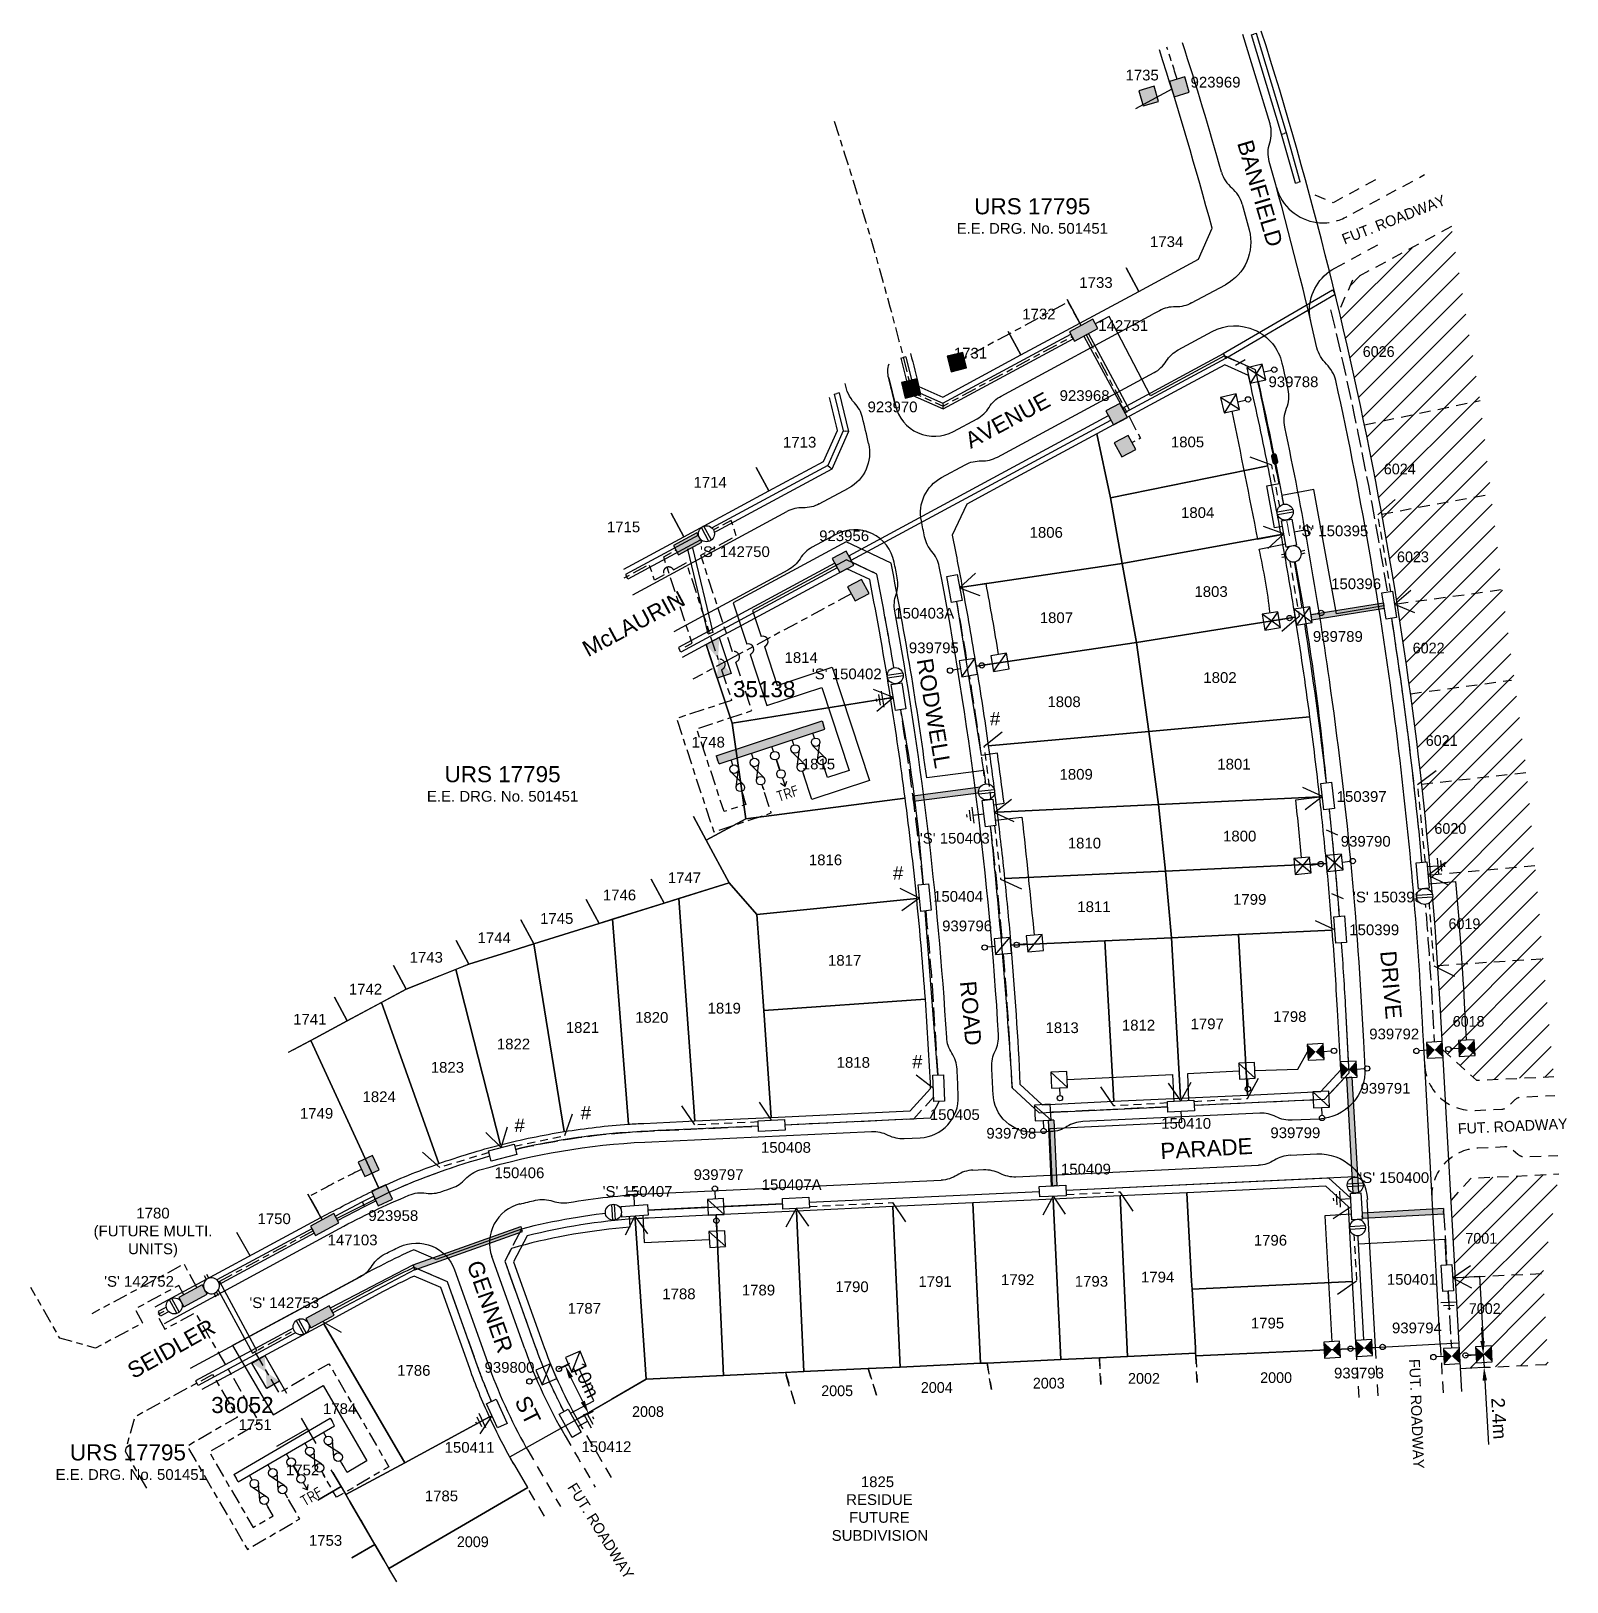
# Model space of a CAD drawing. Header units: metres. Extents: x 291634 to 291921, y 6234094 to 6234383.
import ezdxf
from ezdxf.enums import TextEntityAlignment as Align

# ---------------------------------------------------------------- set-up
doc = ezdxf.new("R2010")
doc.units = ezdxf.units.M
doc.header["$LTSCALE"] = 0.7
for name, pattern in [('Cable Exist OH', [1, 1, 0]), ('Cable Exist UG', [8.2, 4, -1.2, 1.8, -1.2]), ('Dash', [5, 3, -2]), ('IE Trench LV', [6.5, 5, -1.5])]:
    doc.linetypes.add(name, pattern=pattern)
doc.layers.get('0').update_dxf_attribs({"color": 6})
for name, color, linetype in [('_User Miscellaneous1', 3, 'Continuous'), ('_User Miscellaneous11', 7, 'Continuous'), ('_User Miscellaneous4', 7, 'Continuous'), ('_User Miscellaneous6', 7, 'Continuous'), ('_User Miscellaneous7', 150, 'Continuous'), ('_User Miscellaneous8', 7, 'Continuous'), ('_User Miscellaneous9', 8, 'Continuous'), ('_User_HV_Exist', 7, 'Continuous'), ('_User_LV_Exist', 7, 'Continuous'), ('Cadastre Developer_SP_NEW', 4, 'Continuous'), ('Cadastre Roads_SP_NEW', 8, 'Continuous'), ('Duct_SP_NEW', 2, 'Continuous'), ('Equip_LV_MOD', 5, 'Continuous'), ('Equip_LV_NEW', 5, 'Continuous'), ('Equip_SP_HV_NEW', 7, 'Continuous'), ('Mains_LV_NEW_R6', 2, 'Continuous'), ('Mains_LV_NEW_R94', 2, 'Continuous'), ('Mains_LV_NEW_T84', 2, 'Continuous'), ('Services_SP_NEW_UG', 2, 'Continuous'), ('Sub_LV_EXT', 5, 'Continuous'), ('Sub_SP_EXT', 7, 'Continuous'), ('SupportsUG_SP_LV_EXT', 7, 'Continuous'), ('SupportsUG_SP_LV_NEW', 2, 'Continuous'), ('SupportsUG_SP_LV_SL_EXT', 7, 'Continuous'), ('SupportsUG_SP_LV_SL_NEW', 2, 'Continuous'), ('Trench_SP_NEW', 2, 'Continuous'), ('UG_Details_SP_MISC', 7, 'Continuous')]:
    doc.layers.add(name, color=color, linetype=linetype)
for name, color, linetype, lineweight in [('_User Miscellaneous12', 7, 'Continuous', 35), ('_User Miscellaneous5', 7, 'Continuous', 35), ('Cadastre Developer_SP_EXT', 4, 'Continuous', 5)]:
    doc.layers.add(name, color=color, linetype=linetype, lineweight=lineweight)
doc.layers.add('_User Notes', color=7, linetype='Continuous', plot=False)
doc.styles.add('ARIAL', font='arial.ttf', dxfattribs={"height": 2})
doc.styles.add('ARIAL 2.5', font='arial.ttf', dxfattribs={"height": 2.5})
doc.styles.add('COLUMN_LABEL', font='arial.ttf')
doc.styles.add('Dot', font='dotfont.shx', dxfattribs={"height": 2})
doc.styles.add('IESYMBOL1', font='isocp.shx')
doc.styles.add('POLE_LABEL', font='arial.ttf')
doc.styles.add('SL_LABEL', font='arial.ttf')
doc.styles.get("Standard").update_dxf_attribs({"font": 'arial.ttf'})
doc.styles.add('style1', font='iso3098b.shx')
doc.linetypes.add('Cable 1', pattern='A,10,-0.1,["//",style1,S=2.5,R=0,X=0.35,Y=-1.25],-5', length=15.1)
doc.linetypes.add('Cable New UG', pattern='A,8,-1,["x",style1,S=3.5,R=0,X=0.35,Y=-1],-3.5', length=12.5)
doc.linetypes.add('Cable Z', pattern='A,8,-1,["Z",Standard,S=2.5,R=0,X=0.35,Y=-1.25],-3.5', length=12.5)
doc.linetypes.add('IE Trench HV', pattern='A,8,-2,["/",style1,S=2.5,R=0,X=0.1,Y=-1],-4.5', length=14.5)
doc.dimstyles.new('DIM 1000', dxfattribs={"dimtxt": 2.5, "dimasz": 2.5, "dimexe": 1, "dimexo": 1, "dimgap": 1, "dimtad": 1, "dimdec": 0, "dimzin": 0, "dimdsep": 46, "dimtxsty": 'ARIAL 2.5', "dimcen": 1, "dimclrd": 3, "dimclre": 3, "dimclrt": 7, "dimadec": 0, "dimazin": 0, "dimtfac": 1, "dimtdec": 0, "dimtix": 1, "dimtmove": 0, "dimatfit": 3, "dimfxl": 1, "dimtolj": 1, "dimtzin": 0, "dimarcsym": 0})

msp = doc.modelspace()

# ---------------------------------------------------------------- texts
at = {"layer": '_User Miscellaneous1', "color": 2, "style": 'ARIAL'}
for p in [(291821.05, 6234349.2), (291722.14, 6234243.17), (291652.19, 6234116.54)]:
    msp.add_text('URS 17795', height=3, dxfattribs=at).set_placement(p, align=Align.CENTER)
at = {"layer": '_User Miscellaneous1', "color": 7, "char_height": 2.5, "attachment_point": 1, "rotation": 0.1586, "style": 'ARIAL'}
for insert in [(291813.12, 6234256.27), (291795.02, 6234227.45), (291798.61, 6234192.25), (291736.72, 6234182.71), (291724.35, 6234180.35)]:
    msp.add_mtext_dynamic_manual_height_columns('{\\C3;#}', width=5, gutter_width=10, heights=[0], dxfattribs=dict(at, insert=insert))
at = {"layer": '_User Miscellaneous11', "color": 7, "style": 'ARIAL'}
for p in [(291821.05, 6234345.57), (291722.14, 6234239.54), (291652.81, 6234112.91)]:
    msp.add_text('E.E. DRG. No. 501451', height=2, dxfattribs=at).set_placement(p, align=Align.CENTER)
for s, p in [('RESIDUE', (291786.3, 6234108.23)), ('FUTURE', (291786.84, 6234104.9)), ('SUBDIVISION', (291783.59, 6234101.53))]:
    msp.add_text(s, height=2, dxfattribs=at).set_placement(p)
at = {"layer": 'Cadastre Developer_SP_EXT', "style": 'ARIAL'}
for s, p in [('1735', (291841.56, 6234375.19)), ('1734', (291846.13, 6234344.09)), ('1733', (291832.94, 6234336.46)), ('1732', (291822.28, 6234330.58)), ('1731', (291809.5, 6234323.27)), ('1713', (291777.61, 6234306.65)), ('1714', (291760.89, 6234299.16)), ('1715', (291744.73, 6234290.84)), ('1748', (291760.54, 6234250.64)), ('1747', (291756.09, 6234225.32)), ('1746', (291743.97, 6234222.11)), ('1745', (291732.25, 6234217.72)), ('1744', (291720.58, 6234214.12)), ('1743', (291707.89, 6234210.47)), ('1742', (291696.55, 6234204.53)), ('1741', (291686.15, 6234198.91)), ('1749', (291687.41, 6234181.34)), ('1750', (291679.49, 6234161.67)), ('1784', (291691.71, 6234126.21)), ('1751', (291675.93, 6234123.21)), ('1752', (291684.8, 6234114.76)), ('1753', (291689.09, 6234101.6))]:
    msp.add_text(s, height=2, dxfattribs=at).set_placement(p, align=Align.MIDDLE_CENTER)
at = {"layer": 'Cadastre Developer_SP_NEW', "color": 8, "style": 'Dot'}
for s, p in [('6026', (291885.72, 6234323.57)), ('6024', (291889.66, 6234301.65)), ('6023', (291892.12, 6234285.24)), ('6022', (291895.05, 6234268.22)), ('6021', (291897.49, 6234250.95)), ('6020', (291899.1, 6234234.53)), ('6019', (291901.73, 6234216.74)), ('6018', (291902.51, 6234198.52)), ('7001', (291904.88, 6234158.01)), ('7002', (291905.53, 6234144.89)), ('2002', (291841.9, 6234131.86)), ('2000', (291866.57, 6234132)), ('2005', (291784.61, 6234129.55)), ('2004', (291803.21, 6234130.16)), ('2003', (291824.12, 6234130.97)), ('2008', (291749.29, 6234125.66)), ('2009', (291716.58, 6234101.36))]:
    msp.add_text(s, height=2, dxfattribs=at).set_placement(p, align=Align.MIDDLE_CENTER)
at = {"layer": 'Cadastre Developer_SP_NEW', "color": 4, "style": 'ARIAL'}
for s, p in [('1805', (291850.03, 6234306.69)), ('1804', (291851.93, 6234293.5)), ('1806', (291823.65, 6234289.81)), ('1803', (291854.43, 6234278.76)), ('1807', (291825.55, 6234273.88)), ('1814', (291777.9, 6234266.44)), ('1802', (291856.09, 6234262.71)), ('1808', (291826.98, 6234258.19)), ('1815', (291781.12, 6234246.56)), ('1809', (291829.24, 6234244.64)), ('1801', (291858.7, 6234246.54)), ('1800', (291859.77, 6234233.11)), ('1810', (291830.78, 6234231.8)), ('1816', (291782.44, 6234228.67)), ('1799', (291861.64, 6234221.29)), ('1811', (291832.56, 6234219.92)), ('1817', (291786.01, 6234209.91)), ('1819', (291763.53, 6234200.98)), ('1820', (291749.99, 6234199.25)), ('1797', (291853.71, 6234198.05)), ('1798', (291869.13, 6234199.41)), ('1821', (291737.05, 6234197.37)), ('1813', (291826.62, 6234197.33)), ('1812', (291840.88, 6234197.81)), ('1822', (291724.18, 6234194.29)), ('1823', (291711.84, 6234189.93)), ('1818', (291787.63, 6234190.85)), ('1824', (291699.1, 6234184.44)), ('1796', (291865.51, 6234157.65)), ('1790', (291787.39, 6234148.97)), ('1791', (291802.89, 6234149.94)), ('1792', (291818.31, 6234150.29)), ('1793', (291832.08, 6234149.98)), ('1794', (291844.45, 6234150.77)), ('1788', (291755.07, 6234147.64)), ('1789', (291769.92, 6234148.35)), ('1787', (291737.41, 6234144.94)), ('1795', (291864.97, 6234142.18)), ('1786', (291705.57, 6234133.35))]:
    msp.add_text(s, height=2, dxfattribs=at).set_placement(p, align=Align.MIDDLE_CENTER)
at = {"layer": 'Cadastre Developer_SP_NEW', "color": 3, "style": 'ARIAL'}
msp.add_text('1825', height=2, dxfattribs=at).set_placement((291795.25, 6234111.55), align=Align.RIGHT)
at = {"layer": 'Cadastre Developer_SP_NEW', "color": 4, "insert": (291656.87, 6234159.08), "char_height": 2, "attachment_point": 5, "style": 'ARIAL'}
msp.add_mtext('1780\\P(FUTURE MULTI.\\PUNITS)', dxfattribs=at)
at = {"layer": 'Cadastre Developer_SP_NEW', "color": 4, "insert": (291710.73, 6234109.9), "char_height": 2, "attachment_point": 5, "line_spacing_factor": 0.6, "style": 'ARIAL'}
msp.add_mtext('1785', dxfattribs=at)
at = {"layer": 'Cadastre Roads_SP_NEW', "color": 2, "style": 'ARIAL'}
for s, rotation, p in [('BANFIELD', 286.3644, (291862.15, 6234352.69)), ('AVENUE', 28.311, (291817.13, 6234309.46)), ('McLAURIN', 28.311, (291747.31, 6234271.44)), ('RODWELL', 279.6031, (291801.18, 6234255.8)), ('DRIVE', 274.8101, (291886.54, 6234205.19)), ('ROAD', 275.0581, (291808.07, 6234199.9)), ('PARADE', 3.3089, (291853.65, 6234173.29)), ('GENNER', 289.3631, (291718.38, 6234144.75)), ('SEIDLER', 29.4545, (291661.01, 6234136.09)), ('ST', 296.7468, (291725.51, 6234125.23))]:
    msp.add_text(s, height=3, rotation=rotation, dxfattribs=at).set_placement(p, align=Align.CENTER)
at = {"layer": 'Cadastre Roads_SP_NEW', "color": 8, "style": 'Dot'}
for rotation, p in [(21.5219, (291888.89, 6234347.29)), (2.6862, (291910.79, 6234177.96)), (272.3283, (291891.81, 6234125.2)), (302.149, (291739.63, 6234102.85))]:
    msp.add_text('FUT. ROADWAY', height=2, rotation=rotation, dxfattribs=at).set_placement(p, align=Align.CENTER)

# ---------------------------------------------------------------- blocks, each defined once
blk = doc.blocks.new('*U57')
at = {"layer": '_User Miscellaneous7', "lineweight": -3}
for points in [[(0, -3.03), (0, -1.58)], [(-1.49, -3.03), (1.5, -6.01)]]:
    blk.add_lwpolyline(points, dxfattribs=at)
blk.add_lwpolyline([(-1.49, -6), (1.49, -6), (1.49, -3.03), (-1.49, -3.03)], close=True, dxfattribs=at)
blk.add_circle((0, -1.08), 0.5, dxfattribs=at)
at = {"layer": '_User Miscellaneous8', "color": 2, "lineweight": -3}
blk.add_lwpolyline([(-1.49, 0), (1.49, 0), (1.49, 2.97), (-1.49, 2.97)], close=True, dxfattribs=at)
at = {"layer": '_User Miscellaneous9', "color": 2, "lineweight": -3}
blk.add_lwpolyline([(-1.49, 2.97), (1.5, -0.01)], dxfattribs=at)
at = {"style": 'POLE_LABEL', "flags": 9}
blk.add_attdef('STRUCTURE_PLANT_NUMBER', text='', height=0.2, dxfattribs=at).set_placement((1.64, 1.73), align=Align.MIDDLE_LEFT)
for tag, flags, p in [('STREET_CODE', 9, (1.64, 1.49)), ('OWNED_BY', 9, (1.64, 1.09)), ('OPERATED_BY', 9, (1.64, 0.89)), ('STATE', 9, (1.64, 0.49)), ('COLUMN_TYPE', 9, (1.64, 1.29)), ('MAINTAINED_BY', 9, (1.64, 0.69)), ('USAGE', 9, (1.64, 0.29)), ('LEGEND', 9, (1.64, 0.09)), ('SUBURB', 9, (1.64, -0.31)), ('STREETNAME', 9, (1.64, -0.51)), ('Z', 1, (1.64, -1.31)), ('PARENT', 9, (1.64, -0.11)), ('LOCATION', 9, (1.64, -0.71)), ('NOTES', 9, (1.64, -0.91)), ('LABEL_ALIGNMENT', 9, (1.64, -1.11))]:
    blk.add_attdef(tag, text='', height=0.2, dxfattribs=dict(flags=flags)).set_placement(p, align=Align.MIDDLE_LEFT)
at = {"layer": '_User Miscellaneous5', "style": 'ARIAL', "flags": 8}
blk.add_attdef('ASSET_NUM', text='', height=2, dxfattribs=at).set_placement((2, 3.49), align=Align.MIDDLE_LEFT)
blk = doc.blocks.new('*U56')
at = {"layer": '_User Miscellaneous8', "color": 2}
blk.add_line((0, 0), (0, 1.45), dxfattribs=at)
blk.add_circle((0, 1.95), 0.5, dxfattribs=at)
for tag, p, flags in [('Z', (0, 0), 1), ('OPERATED_BY', (0, -9.61), 9)]:
    blk.add_attdef(tag, p, '', height=0.2, dxfattribs=dict(flags=flags))
at = {"style": 'SL_LABEL', "flags": 9}
blk.add_attdef('STREET_CODE', text='', height=0.2, dxfattribs=at).set_placement((0, -0.2), align=Align.MIDDLE_LEFT)
at = {"flags": 9}
for tag, p in [('CONSTRUCTED_VOLTAGE', (0, -0.4)), ('CONTROL_TYPE', (0, -0.6)), ('OPERATING_VOLTAGE', (0, -1.4)), ('ORIENTATION', (0, -1.6)), ('OWNED_BY', (0, -1.8)), ('STATE', (0, -2)), ('CEXIST', (0, -2.4)), ('CNEW', (0, -2.6)), ('CNUMBER', (0, -2.8)), ('LANTERN_PURPOSE', (0, -0.8)), ('LANTERN_TYPE', (0, -1)), ('NO_PHASES', (0, -1.2)), ('USAGE', (0, -2.2)), ('CREMOVE', (0, -3)), ('CREPLACE', (0, -3.2)), ('LKINGHEIGHT', (0, -3.4)), ('LBRACKET', (0, -3.6)), ('LBRACKETVOCAB', (0, -3.8)), ('LCATEGORY', (0, -4)), ('LCHARGE1', (0, -4.2)), ('LCHARGE1PERCENT', (0, -4.4)), ('LCHARGE2', (0, -4.6)), ('LCHARGE2PERCENT', (0, -4.8)), ('LCHARGE3', (0, -5)), ('LCHARGE3PERCENT', (0, -5.2)), ('LEXIST', (0, -5.4)), ('LLAMP', (0, -5.6)), ('LLAMPVOCAB', (0, -5.8)), ('SUBURB', (0, -8.6)), ('LMAST', (0, -6)), ('LMASTVOCAB', (0, -6.2)), ('LNEW', (0, -6.4)), ('LANTNUMBER', (0, -6.6)), ('LOUTREACH', (0, -7)), ('LOUTREACHVOCAB', (0, -7.2)), ('LRATECODE', (0, -7.4)), ('LREMOVE', (0, -7.6)), ('LREPLACE', (0, -7.8)), ('LTYPE', (0, -8)), ('LTYPEVOCAB', (0, -8.2)), ('LEGEND', (0, -8.4)), ('STREETNAME', (0, -8.8)), ('LOCATION', (0, -9)), ('NOTES', (0, -9.2)), ('MAINTAINED_BY', (0, -9.86))]:
    blk.add_attdef(tag, text='', height=0.2, dxfattribs=at).set_placement(p, align=Align.MIDDLE_LEFT)
at = {"layer": '_User Notes', "style": 'SL_LABEL', "flags": 8}
blk.add_attdef('ASSET_NUM', text='', height=2.5, dxfattribs=at).set_placement((2, 2), align=Align.MIDDLE_LEFT)
at = {"layer": '_User Notes', "flags": 8}
blk.add_attdef('LNUMBER', text='', height=2.5, dxfattribs=at).set_placement((1.2, -2.8), align=Align.MIDDLE_LEFT)
blk = doc.blocks.new('*U71')
at = {"layer": '_User Miscellaneous7', "lineweight": -3}
for points in [[(-3.35, -3.01), (-3.35, -1.56)], [(-4.84, -3.01), (-1.85, -6)]]:
    blk.add_lwpolyline(points, dxfattribs=at)
blk.add_lwpolyline([(-4.84, -5.98), (-1.87, -5.98), (-1.87, -3.01), (-4.84, -3.01)], close=True, dxfattribs=at)
blk.add_circle((-3.35, -1.06), 0.5, dxfattribs=at)
at = {"layer": '_User Miscellaneous8', "color": 2, "lineweight": -3}
blk.add_lwpolyline([(-1.49, 0), (1.49, 0), (1.49, 2.97), (-1.49, 2.97)], close=True, dxfattribs=at)
at = {"layer": '_User Miscellaneous9', "color": 2, "lineweight": -3}
blk.add_lwpolyline([(-1.49, 2.97), (1.5, -0.01)], dxfattribs=at)
at = {"style": 'POLE_LABEL', "flags": 9}
blk.add_attdef('STRUCTURE_PLANT_NUMBER', text='', height=0.2, dxfattribs=at).set_placement((1.64, 1.73), align=Align.MIDDLE_LEFT)
for tag, flags, p in [('STREET_CODE', 9, (1.64, 1.49)), ('OWNED_BY', 9, (1.64, 1.09)), ('OPERATED_BY', 9, (1.64, 0.89)), ('STATE', 9, (1.64, 0.49)), ('COLUMN_TYPE', 9, (1.64, 1.29)), ('MAINTAINED_BY', 9, (1.64, 0.69)), ('USAGE', 9, (1.64, 0.29)), ('LEGEND', 9, (1.64, 0.09)), ('SUBURB', 9, (1.64, -0.31)), ('STREETNAME', 9, (1.64, -0.51)), ('Z', 1, (1.64, -1.31)), ('PARENT', 9, (1.64, -0.11)), ('LOCATION', 9, (1.64, -0.71)), ('NOTES', 9, (1.64, -0.91)), ('LABEL_ALIGNMENT', 9, (1.64, -1.11))]:
    blk.add_attdef(tag, text='', height=0.2, dxfattribs=dict(flags=flags)).set_placement(p, align=Align.MIDDLE_LEFT)
at = {"layer": '_User Miscellaneous5', "style": 'ARIAL', "flags": 8}
blk.add_attdef('ASSET_NUM', text='', height=2, dxfattribs=at).set_placement((2, 3.49), align=Align.MIDDLE_LEFT)
blk = doc.blocks.new('*U70')
at = {"lineweight": -3}
blk.add_lwpolyline([(-2.48, 2.49), (2.47, 2.49), (2.47, 0.51), (-2.48, 0.51)], close=True, dxfattribs=at)
for tag, flags, p in [('STREET_CODE', 9, (1.5, 3.5)), ('OWNED_BY', 9, (1.5, 3.3)), ('OPERATED_BY', 9, (1.5, 3.1)), ('MAINTAINED_BY', 9, (1.5, 2.9)), ('STATE', 9, (1.5, 2.7)), ('SUPPORT_TYPE', 9, (1.5, 2.5)), ('SUBURB', 9, (1.5, 1.7)), ('STREETNAME', 9, (1.5, 1.5)), ('Z', 1, (1.5, 0.9)), ('USAGE', 9, (1.5, 2.3)), ('LEGEND', 9, (1.5, 2.1)), ('PARENT', 9, (1.5, 1.9)), ('LOCATION', 9, (1.5, 1.3)), ('NOTES', 9, (1.5, 1.1))]:
    blk.add_attdef(tag, text='', height=0.2, dxfattribs=dict(flags=flags)).set_placement(p, align=Align.MIDDLE_LEFT)
at = {"layer": '_User Miscellaneous4', "style": 'ARIAL', "flags": 8}
blk.add_attdef('ASSET_NUM', text='', height=2, dxfattribs=at).set_placement((2, 5.5), align=Align.MIDDLE_LEFT)
blk = doc.blocks.new('*U67')
at = {"lineweight": -3}
blk.add_lwpolyline([(-2.55, 2.42), (2.4, 2.56), (2.46, 0.58), (-2.49, 0.44)], close=True, dxfattribs=at)
for tag, flags, p in [('STREET_CODE', 9, (1.5, 3.5)), ('OWNED_BY', 9, (1.5, 3.3)), ('OPERATED_BY', 9, (1.5, 3.1)), ('MAINTAINED_BY', 9, (1.5, 2.9)), ('STATE', 9, (1.5, 2.7)), ('SUPPORT_TYPE', 9, (1.5, 2.5)), ('SUBURB', 9, (1.5, 1.7)), ('STREETNAME', 9, (1.5, 1.5)), ('Z', 1, (1.5, 0.9)), ('USAGE', 9, (1.5, 2.3)), ('LEGEND', 9, (1.5, 2.1)), ('PARENT', 9, (1.5, 1.9)), ('LOCATION', 9, (1.5, 1.3)), ('NOTES', 9, (1.5, 1.1))]:
    blk.add_attdef(tag, text='', height=0.2, dxfattribs=dict(flags=flags)).set_placement(p, align=Align.MIDDLE_LEFT)
at = {"layer": '_User Miscellaneous4', "style": 'ARIAL', "flags": 8}
blk.add_attdef('ASSET_NUM', text='', height=2, dxfattribs=at).set_placement((2, 5.5), align=Align.MIDDLE_LEFT)
blk = doc.blocks.new('*U68')
at = {"lineweight": -3}
blk.add_lwpolyline([(-2.54, 2.42), (2.4, 2.56), (2.46, 0.58), (-2.49, 0.44)], close=True, dxfattribs=at)
for tag, flags, p in [('STREET_CODE', 9, (1.5, 3.5)), ('OWNED_BY', 9, (1.5, 3.3)), ('OPERATED_BY', 9, (1.5, 3.1)), ('MAINTAINED_BY', 9, (1.5, 2.9)), ('STATE', 9, (1.5, 2.7)), ('SUPPORT_TYPE', 9, (1.5, 2.5)), ('SUBURB', 9, (1.5, 1.7)), ('STREETNAME', 9, (1.5, 1.5)), ('Z', 1, (1.5, 0.9)), ('USAGE', 9, (1.5, 2.3)), ('LEGEND', 9, (1.5, 2.1)), ('PARENT', 9, (1.5, 1.9)), ('LOCATION', 9, (1.5, 1.3)), ('NOTES', 9, (1.5, 1.1))]:
    blk.add_attdef(tag, text='', height=0.2, dxfattribs=dict(flags=flags)).set_placement(p, align=Align.MIDDLE_LEFT)
at = {"layer": '_User Miscellaneous4', "style": 'ARIAL', "flags": 8}
blk.add_attdef('ASSET_NUM', text='', height=2, dxfattribs=at).set_placement((2, 5.5), align=Align.MIDDLE_LEFT)
blk = doc.blocks.new('*U54')
at = {"lineweight": -3}
blk.add_lwpolyline([(-2.48, 2.49), (2.47, 2.49), (2.47, 0.51), (-2.48, 0.51)], close=True, dxfattribs=at)
for tag, flags, p in [('STREET_CODE', 9, (1.5, 3.5)), ('OWNED_BY', 9, (1.5, 3.3)), ('OPERATED_BY', 9, (1.5, 3.1)), ('MAINTAINED_BY', 9, (1.5, 2.9)), ('STATE', 9, (1.5, 2.7)), ('SUPPORT_TYPE', 9, (1.5, 2.5)), ('SUBURB', 9, (1.5, 1.7)), ('STREETNAME', 9, (1.5, 1.5)), ('Z', 1, (1.5, 0.9)), ('USAGE', 9, (1.5, 2.3)), ('LEGEND', 9, (1.5, 2.1)), ('PARENT', 9, (1.5, 1.9)), ('LOCATION', 9, (1.5, 1.3)), ('NOTES', 9, (1.5, 1.1))]:
    blk.add_attdef(tag, text='', height=0.2, dxfattribs=dict(flags=flags)).set_placement(p, align=Align.MIDDLE_LEFT)
at = {"layer": '_User Miscellaneous4', "style": 'ARIAL', "flags": 8}
blk.add_attdef('ASSET_NUM', text='', height=2, dxfattribs=at).set_placement((2, 5.5), align=Align.MIDDLE_LEFT)
blk = doc.blocks.new('*U69')
at = {"lineweight": -3}
blk.add_lwpolyline([(-2.48, 2.49), (2.47, 2.49), (2.47, 0.51), (-2.48, 0.51)], close=True, dxfattribs=at)
for tag, flags, p in [('STREET_CODE', 9, (1.5, 3.5)), ('OWNED_BY', 9, (1.5, 3.3)), ('OPERATED_BY', 9, (1.5, 3.1)), ('MAINTAINED_BY', 9, (1.5, 2.9)), ('STATE', 9, (1.5, 2.7)), ('SUPPORT_TYPE', 9, (1.5, 2.5)), ('SUBURB', 9, (1.5, 1.7)), ('STREETNAME', 9, (1.5, 1.5)), ('Z', 1, (1.5, 0.9)), ('USAGE', 9, (1.5, 2.3)), ('LEGEND', 9, (1.5, 2.1)), ('PARENT', 9, (1.5, 1.9)), ('LOCATION', 9, (1.5, 1.3)), ('NOTES', 9, (1.5, 1.1))]:
    blk.add_attdef(tag, text='', height=0.2, dxfattribs=dict(flags=flags)).set_placement(p, align=Align.MIDDLE_LEFT)
at = {"layer": '_User Miscellaneous4', "style": 'ARIAL', "flags": 8}
blk.add_attdef('ASSET_NUM', text='', height=2, dxfattribs=at).set_placement((2, 5.5), align=Align.MIDDLE_LEFT)
blk = doc.blocks.new('*U61')
at = {"layer": 'Services_SP_NEW_UG', "color": 2, "flags": 128}
for points in [[(0, 0), (3.92, 0.95)], [(0, 0), (2.64, -3.05)]]:
    blk.add_lwpolyline(points, dxfattribs=at)
blk = doc.blocks.new('*U62')
at = {"layer": 'Services_SP_NEW_UG', "color": 2, "flags": 128}
for points in [[(0, 0), (3.98, 0.63)], [(0, 0), (2.38, -3.25)]]:
    blk.add_lwpolyline(points, dxfattribs=at)
blk = doc.blocks.new('*U89')
at = {"layer": 'Services_SP_NEW_UG', "color": 2, "flags": 128}
for points in [[(0, 0), (-2.2, 3.38)], [(0, 0), (2, 3.5)]]:
    blk.add_lwpolyline(points, dxfattribs=at)
blk = doc.blocks.new('A$C1B2C29DD')
at = {"layer": 'Services_SP_NEW_UG', "color": 2, "flags": 128}
for points in [[(0, 0), (-2.1, 3.44)], [(0, 0), (2.1, 3.44)]]:
    blk.add_lwpolyline(points, dxfattribs=at)
blk = doc.blocks.new('*U64')
at = {"layer": 'Services_SP_NEW_UG', "color": 2, "flags": 128}
blk.add_lwpolyline([(-11.64, -3.35), (-14.63, -0.24)], dxfattribs=at)
at = {"layer": 'Services_SP_NEW_UG', "color": 2, "linetype": 'Dash', "ltscale": 0.7, "flags": 128}
blk.add_lwpolyline([(-2.25, -1.27), (-11.64, -3.35)], dxfattribs=at)
blk = doc.blocks.new('*U60')
at = {"layer": 'Services_SP_NEW_UG', "color": 2, "flags": 128}
blk.add_lwpolyline([(-18, -0.75), (-20.25, 2.93)], dxfattribs=at)
at = {"layer": 'Services_SP_NEW_UG', "color": 2, "linetype": 'Dash', "ltscale": 0.7, "flags": 128}
blk.add_lwpolyline([(-2.47, -0.75), (-18, -0.75)], dxfattribs=at)
blk = doc.blocks.new('*U65')
at = {"layer": 'Services_SP_NEW_UG', "color": 2, "flags": 128}
blk.add_lwpolyline([(12.5, -0.75), (14.75, 2.93)], dxfattribs=at)
at = {"layer": 'Services_SP_NEW_UG', "color": 2, "linetype": 'Dash', "ltscale": 0.7, "flags": 128}
blk.add_lwpolyline([(2.47, -0.75), (12.5, -0.75)], dxfattribs=at)
blk = doc.blocks.new('*U66')
at = {"layer": 'Services_SP_NEW_UG', "color": 2, "flags": 128}
blk.add_lwpolyline([(-12.5, -0.75), (-14.75, 2.93)], dxfattribs=at)
at = {"layer": 'Services_SP_NEW_UG', "color": 2, "linetype": 'Dash', "ltscale": 0.7, "flags": 128}
blk.add_lwpolyline([(-2.47, -0.75), (-12.5, -0.75)], dxfattribs=at)
blk = doc.blocks.new('TX_LINK_NEW')
h = blk.add_hatch(color=256)
edge = h.paths.add_edge_path()
edge.add_line((2.6, 0.05), (4.6, 0.05))
edge.add_arc((5.4, 0.01), 0.8, 177.2353, 184.4027)
edge.add_line((4.6, -0.05), (2.6, -0.05))
edge.add_arc((1.8, 0), 0.8, 356.4167, 363.5833)
blk.add_line((7.2, 0.01), (7.8, 0.01))
for points in [[(1, 0), (0, 0)], [(2.6, 0.05), (4.6, 0.05)], [(6.2, 0.01), (7.2, 0.01)], [(7, -0.59), (7.8, 0.01), (7, 0.61)], [(2.6, -0.05), (4.6, -0.05)]]:
    blk.add_lwpolyline(points)
for centre in [(1.8, 0), (5.4, 0.01)]:
    blk.add_circle(centre, 0.8)
for centre, start, end in [((1.8, 0), 356.4167, 3.5833), ((5.4, 0.01), 177.2353, 184.4027)]:
    blk.add_arc(centre, 0.8, start, end)
at = {"style": 'IESYMBOL1'}
blk.add_text('TRF', height=2, rotation=90, dxfattribs=at).set_placement((9.24, 0.01), align=Align.MIDDLE_CENTER)
at = {"flags": 1}
blk.add_attdef('Z', (0, 0), '', height=0.2, dxfattribs=at)
at = {"layer": 'Sub_LV_EXT', "flags": 1}
for tag, p in [('ORIENTATION', (2.14, -1.53)), ('USAGE', (2.14, -1.14)), ('NOTES', (2.14, -3.07))]:
    blk.add_attdef(tag, p, '', height=0.2, dxfattribs=at)
blk = doc.blocks.new('LV_UG_DFUSE_CLOSED_NEW')
for points in [[(1, 0), (0, 0)], [(5.04, 0.73), (2.16, -0.72)], [(5.05, -0.71), (2.16, 0.72)], [(6.2, 0.01), (7.2, 0.01)]]:
    blk.add_lwpolyline(points)
for centre in [(1.8, 0), (5.4, 0.01)]:
    blk.add_circle(centre, 0.8)
for tag, flags, p in [('ACTUAL_STATUS', 9, (1.5, 0)), ('CONSTRUCTED_VOLTAGE', 9, (1.5, -0.2)), ('OPERATED_BY', 9, (1.5, -0.6)), ('OWNED_BY', 9, (1.5, -1)), ('OPERATING_VOLTAGE', 9, (1.5, -1.2)), ('ORIENTATION', 9, (1.5, -1.4)), ('STATE', 9, (1.5, -1.6)), ('SWITCH_TYPE', 9, (1.5, -1.8)), ('Z', 1, (1.5, -2.4)), ('NO_PHASES', 9, (1.5, -0.4)), ('MAINTAINED_BY', 9, (1.5, -0.8)), ('USAGE', 9, (1.5, -2)), ('NOTES', 9, (1.5, -2.2))]:
    blk.add_attdef(tag, text='', height=0.2, dxfattribs=dict(flags=flags)).set_placement(p, align=Align.MIDDLE_LEFT)
blk = doc.blocks.new('HV_STJ_NEW')
blk.add_hatch(color=256).paths.add_polyline_path([(0.91, 0.13, 0.414214), (0.59, 0.45), (-0.59, 0.45, 0.414214), (-0.91, 0.13), (-0.91, -0.13, 0.414214), (-0.59, -0.45), (0.59, -0.45, 0.414214), (0.91, -0.13)])
blk.add_lwpolyline([(-0.91, 0.13), (-0.91, -0.13, 0.414214), (-0.59, -0.45), (0.59, -0.45, 0.414214), (0.91, -0.13), (0.91, 0.13, 0.414214), (0.59, 0.45), (-0.59, 0.45, 0.414214)], format="xyb", close=True)
for tag, flags, p in [('ORIENTATION', 9, (1.5, 0)), ('OWNED_BY', 9, (1.5, -0.8)), ('OPERATED_BY', 9, (1.5, -1)), ('TYPE', 9, (1.5, -1.4)), ('OPERATING_VOLTAGE', 9, (1.5, -1.6)), ('CONSTRUCTED_VOLTAGE', 9, (1.5, -1.8)), ('Z', 1, (1.5, -2.2)), ('USAGE', 9, (1.5, -0.2)), ('LEGEND', 9, (1.5, -0.4)), ('NOTES', 9, (1.5, -0.6)), ('MAINTAINED_BY', 9, (1.5, -1.2)), ('NUMBER_OF_PHASES', 9, (1.5, -2))]:
    blk.add_attdef(tag, text='', height=0.2, dxfattribs=dict(flags=flags)).set_placement(p, align=Align.MIDDLE_LEFT)
blk = doc.blocks.new('*U73')
blk.add_lwpolyline([(-1.59, 1.37), (5.5, 1.37), (5.5, -1.38), (-1.1, -1.38)], close=True)
blk.add_solid([(-1.1, -1.38), (-1.59, 1.37), (5.5, 1.37), (5.5, -1.38)])
for tag, height, flags, p in [('ASSET_NUM', 3, 8, (5.84, 2.55)), ('STREET_CODE', 0.2, 9, (5.34, 0.55)), ('CONSTRUCTED_VOLTAGE', 0.2, 9, (5.34, 0.35)), ('OPERATING_VOLTAGE', 0.2, 9, (5.34, -0.05)), ('NO_PHASES', 0.2, 9, (5.34, 0.15)), ('ORIENTATION', 0.2, 9, (5.34, -0.25)), ('OWNED_BY', 0.2, 9, (5.34, -0.45)), ('OPERATED_BY', 0.2, 9, (5.34, -0.65)), ('SECONDARY_VOLTAGE', 0.2, 9, (5.34, -1.05)), ('STATE', 0.2, 9, (5.34, -1.25)), ('SUBSTATION_TYPE', 0.2, 9, (5.34, -1.65)), ('STREETNAME', 0.2, 9, (5.34, -2.45)), ('SUBURB', 0.2, 9, (5.34, -2.65)), ('MAINTAINED_BY', 0.2, 9, (5.34, -0.85)), ('PARENT', 0.2, 9, (5.34, -1.45)), ('USAGE', 0.2, 9, (5.34, -1.85)), ('LEGEND', 0.2, 9, (5.34, -2.05)), ('LOCATION', 0.2, 9, (5.34, -2.25)), ('NOTES', 0.2, 9, (5.34, -2.85)), ('Z', 0.2, 1, (5.34, -3.05))]:
    blk.add_attdef(tag, text='', height=height, dxfattribs=dict(flags=flags)).set_placement(p, align=Align.MIDDLE_LEFT)
blk = doc.blocks.new('PILLAR_EXT')
blk.add_hatch(color=256).paths.add_polyline_path([(-2.475, 2.49), (-2.475, 0.51), (2.475, 0.51), (2.475, 2.49)])
blk.add_lwpolyline([(-2.475, 0.51), (2.475, 0.51), (2.475, 2.49), (-2.475, 2.49)], close=True)
for tag, p, flags in [('OWNED_BY', (0, 1.3), 9), ('STATE', (0, 1.1), 9), ('SUPPORT_TYPE', (0, 0.9), 9), ('USAGE', (0, 0.7), 9), ('LEGEND', (0, 0.5), 9), ('LOCATION', (0, 0.3), 9), ('NOTES', (0, 0.1), 9), ('PARENT', (0, -0.1), 9), ('STREETNAME', (0, -0.3), 9), ('SUBURB', (0, -0.5), 1)]:
    blk.add_attdef(tag, p, '', height=0.2, dxfattribs=dict(flags=flags))
at = {"layer": '_User Miscellaneous6', "style": 'ARIAL', "flags": 8}
blk.add_attdef('ASSET_NUM', text='', height=2, dxfattribs=at).set_placement((1.5, 7.5), align=Align.TOP_LEFT)
blk = doc.blocks.new('*U79')
at = {"layer": '_User Miscellaneous7'}
blk.add_hatch(color=256, dxfattribs=at).paths.add_polyline_path([(-1.49, -7.49), (1.48, -7.49), (1.48, -4.52), (-1.49, -4.52)])
at = {"layer": '_User Miscellaneous8'}
blk.add_hatch(color=256, dxfattribs=at).paths.add_polyline_path([(-1.49, -1.49), (1.48, -1.49), (1.48, 1.48), (-1.49, 1.48)])
at = {"layer": '_User Miscellaneous7'}
blk.add_lwpolyline([(1.48, -7.49), (1.48, -4.52), (-1.49, -4.52), (-1.49, -7.49)], close=True, dxfattribs=at)
at = {"layer": '_User Miscellaneous8'}
blk.add_lwpolyline([(1.48, -1.49), (1.48, 1.48), (-1.49, 1.48), (-1.49, -1.49)], close=True, dxfattribs=at)
at = {"flags": 9}
for tag, style, p in [('STRUCTURE_PLANT_NUMBER', 'POLE_LABEL', (1.81, 0.03)), ('STREET_CODE', 'COLUMN_LABEL', (1.81, -0.2))]:
    blk.add_attdef(tag, text='', height=0.2, dxfattribs=dict(at, style=style)).set_placement(p, align=Align.MIDDLE_LEFT)
at = {"flags": 1}
blk.add_attdef('Z', (1.81, -2.35), '', height=0.2, dxfattribs=at)
at = {"flags": 9}
for tag, p in [('COLUMN_TYPE', (1.81, -0.4)), ('OWNED_BY', (1.81, -0.6)), ('STATE', (1.81, -0.8)), ('USAGE', (1.81, -1)), ('STREETNAME', (1.81, -1.6)), ('SUBURB', (1.81, -1.8)), ('LEGEND', (1.81, -1.2)), ('LOCATION', (1.81, -1.4)), ('NOTES', (1.81, -2))]:
    blk.add_attdef(tag, text='', height=0.2, dxfattribs=at).set_placement(p, align=Align.MIDDLE_LEFT)
at = {"layer": '_User Miscellaneous6', "style": 'ARIAL', "flags": 8}
blk.add_attdef('ASSET_NUM', text='', height=2, dxfattribs=at).set_placement((2, 2), align=Align.MIDDLE_LEFT)
blk = doc.blocks.new('*U91')
at = {"layer": '_User Miscellaneous7'}
blk.add_hatch(color=256, dxfattribs=at).paths.add_polyline_path([(-2.96, -7.48), (0.01, -7.48), (0.01, -4.51), (-2.96, -4.51)])
at = {"layer": '_User Miscellaneous8'}
blk.add_hatch(color=256, dxfattribs=at).paths.add_polyline_path([(-1.49, -1.49), (1.48, -1.49), (1.48, 1.48), (-1.49, 1.48)])
at = {"layer": '_User Miscellaneous7'}
blk.add_lwpolyline([(0.01, -7.48), (0.01, -4.51), (-2.96, -4.51), (-2.96, -7.48)], close=True, dxfattribs=at)
at = {"layer": '_User Miscellaneous8'}
blk.add_lwpolyline([(1.48, -1.49), (1.48, 1.48), (-1.49, 1.48), (-1.49, -1.49)], close=True, dxfattribs=at)
at = {"flags": 9}
for tag, style, p in [('STRUCTURE_PLANT_NUMBER', 'POLE_LABEL', (1.81, 0.03)), ('STREET_CODE', 'COLUMN_LABEL', (1.81, -0.2))]:
    blk.add_attdef(tag, text='', height=0.2, dxfattribs=dict(at, style=style)).set_placement(p, align=Align.MIDDLE_LEFT)
at = {"flags": 1}
blk.add_attdef('Z', (1.81, -2.35), '', height=0.2, dxfattribs=at)
at = {"flags": 9}
for tag, p in [('COLUMN_TYPE', (1.81, -0.4)), ('OWNED_BY', (1.81, -0.6)), ('STATE', (1.81, -0.8)), ('USAGE', (1.81, -1)), ('STREETNAME', (1.81, -1.6)), ('SUBURB', (1.81, -1.8)), ('LEGEND', (1.81, -1.2)), ('LOCATION', (1.81, -1.4)), ('NOTES', (1.81, -2))]:
    blk.add_attdef(tag, text='', height=0.2, dxfattribs=at).set_placement(p, align=Align.MIDDLE_LEFT)
at = {"layer": '_User Miscellaneous6', "style": 'ARIAL', "flags": 8}
blk.add_attdef('ASSET_NUM', text='', height=2, dxfattribs=at).set_placement((2, 2), align=Align.MIDDLE_LEFT)
blk = doc.blocks.new('*U55')
at = {"layer": '_User Miscellaneous7'}
blk.add_hatch(color=256, dxfattribs=at).paths.add_polyline_path([(1.48, -7.49), (1.48, -4.51), (-1.49, -4.51), (-1.49, -7.49)])
at = {"layer": '_User Miscellaneous8'}
blk.add_hatch(color=256, dxfattribs=at).paths.add_polyline_path([(1.48, -1.49), (1.48, 1.48), (-1.49, 1.48), (-1.49, -1.49)])
at = {"layer": '_User Miscellaneous7'}
blk.add_lwpolyline([(1.48, -7.49), (1.48, -4.51), (-1.49, -4.51), (-1.49, -7.49)], close=True, dxfattribs=at)
at = {"layer": '_User Miscellaneous8'}
blk.add_lwpolyline([(1.48, -1.49), (1.48, 1.48), (-1.49, 1.48), (-1.49, -1.49)], close=True, dxfattribs=at)
at = {"flags": 9}
for tag, style, p in [('STRUCTURE_PLANT_NUMBER', 'POLE_LABEL', (1.81, 0.03)), ('STREET_CODE', 'COLUMN_LABEL', (1.81, -0.2))]:
    blk.add_attdef(tag, text='', height=0.2, dxfattribs=dict(at, style=style)).set_placement(p, align=Align.MIDDLE_LEFT)
at = {"flags": 1}
blk.add_attdef('Z', (1.81, -2.35), '', height=0.2, dxfattribs=at)
at = {"flags": 9}
for tag, p in [('COLUMN_TYPE', (1.81, -0.4)), ('OWNED_BY', (1.81, -0.6)), ('STATE', (1.81, -0.8)), ('USAGE', (1.81, -1)), ('STREETNAME', (1.81, -1.6)), ('SUBURB', (1.81, -1.8)), ('LEGEND', (1.81, -1.2)), ('LOCATION', (1.81, -1.4)), ('NOTES', (1.81, -2))]:
    blk.add_attdef(tag, text='', height=0.2, dxfattribs=at).set_placement(p, align=Align.MIDDLE_LEFT)
at = {"layer": '_User Miscellaneous6', "style": 'ARIAL', "flags": 8}
blk.add_attdef('ASSET_NUM', text='', height=2, dxfattribs=at).set_placement((2, 2), align=Align.MIDDLE_LEFT)
blk = doc.blocks.new('*U81')
at = {"layer": '_User Miscellaneous7', "lineweight": -3}
for points in [[(4.33, -3.03), (4.33, -1.58)], [(2.84, -3.03), (5.83, -6.01)], [(5.81, -3.03), (2.84, -6)]]:
    blk.add_lwpolyline(points, dxfattribs=at)
blk.add_lwpolyline([(2.84, -6), (5.81, -6), (5.81, -3.03), (2.84, -3.03)], close=True, dxfattribs=at)
blk.add_circle((4.33, -1.08), 0.5, dxfattribs=at)
at = {"layer": '_User Miscellaneous8', "color": 2, "lineweight": -3}
blk.add_lwpolyline([(-1.49, 0), (1.49, 0), (1.49, 2.97), (-1.49, 2.97)], close=True, dxfattribs=at)
at = {"layer": '_User Miscellaneous9', "color": 2, "lineweight": -3}
for points in [[(-1.49, 2.97), (1.5, -0.01)], [(1.49, 2.97), (-1.49, -0.01)]]:
    blk.add_lwpolyline(points, dxfattribs=at)
at = {"style": 'POLE_LABEL', "flags": 9}
blk.add_attdef('STRUCTURE_PLANT_NUMBER', text='', height=0.2, dxfattribs=at).set_placement((1.64, 1.73), align=Align.MIDDLE_LEFT)
for tag, flags, p in [('STREET_CODE', 9, (1.64, 1.49)), ('OWNED_BY', 9, (1.64, 1.09)), ('OPERATED_BY', 9, (1.64, 0.89)), ('STATE', 9, (1.64, 0.49)), ('COLUMN_TYPE', 9, (1.64, 1.29)), ('MAINTAINED_BY', 9, (1.64, 0.69)), ('USAGE', 9, (1.64, 0.29)), ('LEGEND', 9, (1.64, 0.09)), ('SUBURB', 9, (1.64, -0.31)), ('STREETNAME', 9, (1.64, -0.51)), ('Z', 1, (1.64, -1.31)), ('PARENT', 9, (1.64, -0.11)), ('LOCATION', 9, (1.64, -0.71)), ('NOTES', 9, (1.64, -0.91)), ('LABEL_ALIGNMENT', 9, (1.64, -1.11))]:
    blk.add_attdef(tag, text='', height=0.2, dxfattribs=dict(flags=flags)).set_placement(p, align=Align.MIDDLE_LEFT)
at = {"layer": '_User Miscellaneous5', "style": 'ARIAL', "flags": 8}
blk.add_attdef('ASSET_NUM', text='', height=2, dxfattribs=at).set_placement((2, 3.49), align=Align.MIDDLE_LEFT)
blk = doc.blocks.new('*U82')
at = {"layer": '_User Miscellaneous7', "lineweight": -3}
blk.add_lwpolyline([(-3.63, -3.02), (-3.63, -1.57)], dxfattribs=at)
blk.add_lwpolyline([(-5.11, -5.99), (-2.14, -5.99), (-2.14, -3.02), (-5.11, -3.02)], close=True, dxfattribs=at)
blk.add_circle((-3.63, -1.07), 0.5, dxfattribs=at)
blk.add_solid([(-5.11, -3.02), (-2.14, -3.02), (-2.14, -5.99), (-5.11, -5.99)], dxfattribs=at)
at = {"layer": '_User Miscellaneous8', "color": 2, "lineweight": -3}
blk.add_lwpolyline([(-1.49, 0), (1.49, 0), (1.49, 2.97), (-1.49, 2.97)], close=True, dxfattribs=at)
blk.add_solid([(-1.49, 2.97), (1.49, 2.97), (1.49, 0), (-1.49, 0)], dxfattribs=at)
at = {"style": 'POLE_LABEL', "flags": 9}
blk.add_attdef('STRUCTURE_PLANT_NUMBER', text='', height=0.2, dxfattribs=at).set_placement((1.64, 1.73), align=Align.MIDDLE_LEFT)
for tag, flags, p in [('STREET_CODE', 9, (1.64, 1.49)), ('OWNED_BY', 9, (1.64, 1.09)), ('OPERATED_BY', 9, (1.64, 0.89)), ('STATE', 9, (1.64, 0.49)), ('COLUMN_TYPE', 9, (1.64, 1.29)), ('MAINTAINED_BY', 9, (1.64, 0.69)), ('USAGE', 9, (1.64, 0.29)), ('LEGEND', 9, (1.64, 0.09)), ('SUBURB', 9, (1.64, -0.31)), ('STREETNAME', 9, (1.64, -0.51)), ('Z', 1, (1.64, -1.31)), ('PARENT', 9, (1.64, -0.11)), ('LOCATION', 9, (1.64, -0.71)), ('NOTES', 9, (1.64, -0.91)), ('LABEL_ALIGNMENT', 9, (1.64, -1.11))]:
    blk.add_attdef(tag, text='', height=0.2, dxfattribs=dict(flags=flags)).set_placement(p, align=Align.MIDDLE_LEFT)
at = {"layer": '_User Miscellaneous5', "style": 'ARIAL', "flags": 8}
blk.add_attdef('ASSET_NUM', text='', height=2, dxfattribs=at).set_placement((2, 3.49), align=Align.MIDDLE_LEFT)
blk = doc.blocks.new('*U75')
at = {"layer": '_User Miscellaneous7', "lineweight": -3}
for points in [[(13.57, -3.06), (13.57, -1.61)], [(12.09, -3.06), (15.07, -6.04)]]:
    blk.add_lwpolyline(points, dxfattribs=at)
blk.add_lwpolyline([(12.09, -6.03), (15.06, -6.03), (15.06, -3.06), (12.09, -3.06)], close=True, dxfattribs=at)
blk.add_circle((13.57, -1.11), 0.5, dxfattribs=at)
at = {"layer": '_User Miscellaneous8', "color": 2, "lineweight": -3}
blk.add_lwpolyline([(-1.49, 0), (1.49, 0), (1.49, 2.97), (-1.49, 2.97)], close=True, dxfattribs=at)
at = {"layer": '_User Miscellaneous9', "color": 2, "lineweight": -3}
blk.add_lwpolyline([(-1.49, 2.97), (1.5, -0.01)], dxfattribs=at)
at = {"style": 'POLE_LABEL', "flags": 9}
blk.add_attdef('STRUCTURE_PLANT_NUMBER', text='', height=0.2, dxfattribs=at).set_placement((1.64, 1.73), align=Align.MIDDLE_LEFT)
for tag, flags, p in [('STREET_CODE', 9, (1.64, 1.49)), ('OWNED_BY', 9, (1.64, 1.09)), ('OPERATED_BY', 9, (1.64, 0.89)), ('STATE', 9, (1.64, 0.49)), ('COLUMN_TYPE', 9, (1.64, 1.29)), ('MAINTAINED_BY', 9, (1.64, 0.69)), ('USAGE', 9, (1.64, 0.29)), ('LEGEND', 9, (1.64, 0.09)), ('SUBURB', 9, (1.64, -0.31)), ('STREETNAME', 9, (1.64, -0.51)), ('Z', 1, (1.64, -1.31)), ('PARENT', 9, (1.64, -0.11)), ('LOCATION', 9, (1.64, -0.71)), ('NOTES', 9, (1.64, -0.91)), ('LABEL_ALIGNMENT', 9, (1.64, -1.11))]:
    blk.add_attdef(tag, text='', height=0.2, dxfattribs=dict(flags=flags)).set_placement(p, align=Align.MIDDLE_LEFT)
at = {"layer": '_User Miscellaneous5', "style": 'ARIAL', "flags": 8}
blk.add_attdef('ASSET_NUM', text='', height=2, dxfattribs=at).set_placement((2, 3.49), align=Align.MIDDLE_LEFT)
blk = doc.blocks.new('*U76')
at = {"layer": '_User Miscellaneous7', "lineweight": -3}
blk.add_lwpolyline([(0, -3.03), (0, -1.58)], dxfattribs=at)
blk.add_lwpolyline([(-1.49, -6), (1.49, -6), (1.49, -3.03), (-1.49, -3.03)], close=True, dxfattribs=at)
blk.add_circle((0, -1.08), 0.5, dxfattribs=at)
blk.add_solid([(-1.49, -3.03), (1.49, -3.03), (1.49, -6), (-1.49, -6)], dxfattribs=at)
at = {"layer": '_User Miscellaneous8', "color": 2, "lineweight": -3}
blk.add_lwpolyline([(-1.49, 0), (1.49, 0), (1.49, 2.97), (-1.49, 2.97)], close=True, dxfattribs=at)
blk.add_solid([(-1.49, 2.97), (1.49, 2.97), (1.49, 0), (-1.49, 0)], dxfattribs=at)
at = {"style": 'POLE_LABEL', "flags": 9}
blk.add_attdef('STRUCTURE_PLANT_NUMBER', text='', height=0.2, dxfattribs=at).set_placement((1.64, 1.73), align=Align.MIDDLE_LEFT)
for tag, flags, p in [('STREET_CODE', 9, (1.64, 1.49)), ('OWNED_BY', 9, (1.64, 1.09)), ('OPERATED_BY', 9, (1.64, 0.89)), ('STATE', 9, (1.64, 0.49)), ('COLUMN_TYPE', 9, (1.64, 1.29)), ('MAINTAINED_BY', 9, (1.64, 0.69)), ('USAGE', 9, (1.64, 0.29)), ('LEGEND', 9, (1.64, 0.09)), ('SUBURB', 9, (1.64, -0.31)), ('STREETNAME', 9, (1.64, -0.51)), ('Z', 1, (1.64, -1.31)), ('PARENT', 9, (1.64, -0.11)), ('LOCATION', 9, (1.64, -0.71)), ('NOTES', 9, (1.64, -0.91)), ('LABEL_ALIGNMENT', 9, (1.64, -1.11))]:
    blk.add_attdef(tag, text='', height=0.2, dxfattribs=dict(flags=flags)).set_placement(p, align=Align.MIDDLE_LEFT)
at = {"layer": '_User Miscellaneous5', "style": 'ARIAL', "flags": 8}
blk.add_attdef('ASSET_NUM', text='', height=2, dxfattribs=at).set_placement((2, 3.49), align=Align.MIDDLE_LEFT)
blk = doc.blocks.new('*U80')
at = {"layer": '_User Miscellaneous7'}
blk.add_hatch(color=256, dxfattribs=at).paths.add_polyline_path([(1.26, -10.95), (4.23, -10.95), (4.23, -7.98), (1.26, -7.98)])
at = {"layer": '_User Miscellaneous8'}
blk.add_hatch(color=256, dxfattribs=at).paths.add_polyline_path([(-1.49, -1.49), (1.48, -1.49), (1.48, 1.48), (-1.49, 1.48)])
at = {"layer": '_User Miscellaneous7'}
blk.add_lwpolyline([(4.23, -10.95), (4.23, -7.98), (1.26, -7.98), (1.26, -10.95)], close=True, dxfattribs=at)
at = {"layer": '_User Miscellaneous8'}
blk.add_lwpolyline([(1.48, -1.49), (1.48, 1.48), (-1.49, 1.48), (-1.49, -1.49)], close=True, dxfattribs=at)
at = {"flags": 9}
for tag, style, p in [('STRUCTURE_PLANT_NUMBER', 'POLE_LABEL', (1.81, 0.03)), ('STREET_CODE', 'COLUMN_LABEL', (1.81, -0.2))]:
    blk.add_attdef(tag, text='', height=0.2, dxfattribs=dict(at, style=style)).set_placement(p, align=Align.MIDDLE_LEFT)
at = {"flags": 1}
blk.add_attdef('Z', (1.81, -2.35), '', height=0.2, dxfattribs=at)
at = {"flags": 9}
for tag, p in [('COLUMN_TYPE', (1.81, -0.4)), ('OWNED_BY', (1.81, -0.6)), ('STATE', (1.81, -0.8)), ('USAGE', (1.81, -1)), ('STREETNAME', (1.81, -1.6)), ('SUBURB', (1.81, -1.8)), ('LEGEND', (1.81, -1.2)), ('LOCATION', (1.81, -1.4)), ('NOTES', (1.81, -2))]:
    blk.add_attdef(tag, text='', height=0.2, dxfattribs=at).set_placement(p, align=Align.MIDDLE_LEFT)
at = {"layer": '_User Miscellaneous6', "style": 'ARIAL', "flags": 8}
blk.add_attdef('ASSET_NUM', text='', height=2, dxfattribs=at).set_placement((2, 2), align=Align.MIDDLE_LEFT)
blk = doc.blocks.new('*U85')
at = {"lineweight": -3}
blk.add_lwpolyline([(-2.47, 2.49), (2.48, 2.49), (2.48, 0.51), (-2.47, 0.51)], close=True, dxfattribs=at)
for tag, flags, p in [('STREET_CODE', 9, (1.5, 3.5)), ('OWNED_BY', 9, (1.5, 3.3)), ('OPERATED_BY', 9, (1.5, 3.1)), ('MAINTAINED_BY', 9, (1.5, 2.9)), ('STATE', 9, (1.5, 2.7)), ('SUPPORT_TYPE', 9, (1.5, 2.5)), ('SUBURB', 9, (1.5, 1.7)), ('STREETNAME', 9, (1.5, 1.5)), ('Z', 1, (1.5, 0.9)), ('USAGE', 9, (1.5, 2.3)), ('LEGEND', 9, (1.5, 2.1)), ('PARENT', 9, (1.5, 1.9)), ('LOCATION', 9, (1.5, 1.3)), ('NOTES', 9, (1.5, 1.1))]:
    blk.add_attdef(tag, text='', height=0.2, dxfattribs=dict(flags=flags)).set_placement(p, align=Align.MIDDLE_LEFT)
at = {"layer": '_User Miscellaneous4', "style": 'ARIAL', "flags": 8}
blk.add_attdef('ASSET_NUM', text='', height=2, dxfattribs=at).set_placement((2, 5.5), align=Align.MIDDLE_LEFT)
blk = doc.blocks.new('*U86')
at = {"layer": 'Services_SP_NEW_UG', "color": 2, "flags": 128}
for points in [[(0, 0), (-2.16, 3.41)], [(0, 0), (2.04, 3.48)]]:
    blk.add_lwpolyline(points, dxfattribs=at)
blk = doc.blocks.new('*U77')
at = {"lineweight": -3}
blk.add_lwpolyline([(-2.47, 2.49), (2.48, 2.49), (2.48, 0.51), (-2.47, 0.51)], close=True, dxfattribs=at)
for tag, flags, p in [('STREET_CODE', 9, (1.5, 3.5)), ('OWNED_BY', 9, (1.5, 3.3)), ('OPERATED_BY', 9, (1.5, 3.1)), ('MAINTAINED_BY', 9, (1.5, 2.9)), ('STATE', 9, (1.5, 2.7)), ('SUPPORT_TYPE', 9, (1.5, 2.5)), ('SUBURB', 9, (1.5, 1.7)), ('STREETNAME', 9, (1.5, 1.5)), ('Z', 1, (1.5, 0.9)), ('USAGE', 9, (1.5, 2.3)), ('LEGEND', 9, (1.5, 2.1)), ('PARENT', 9, (1.5, 1.9)), ('LOCATION', 9, (1.5, 1.3)), ('NOTES', 9, (1.5, 1.1))]:
    blk.add_attdef(tag, text='', height=0.2, dxfattribs=dict(flags=flags)).set_placement(p, align=Align.MIDDLE_LEFT)
at = {"layer": '_User Miscellaneous4', "style": 'ARIAL', "flags": 8}
blk.add_attdef('ASSET_NUM', text='', height=2, dxfattribs=at).set_placement((2, 5.5), align=Align.MIDDLE_LEFT)
blk = doc.blocks.new('Earth')
for p, q in [((0, -2.04), (0, 0)), ((-1.5, -2.04), (1.5, -2.04)), ((-1, -2.64), (1, -2.64)), ((-0.25, -3.24), (0.25, -3.24))]:
    blk.add_line(p, q)
blk = doc.blocks.new('*U87')
at = {"layer": 'Services_SP_NEW_UG', "color": 2, "flags": 128}
blk.add_lwpolyline([(-15.67, -0.28), (-17.81, 3.47)], dxfattribs=at)
at = {"layer": 'Services_SP_NEW_UG', "color": 2, "linetype": 'Dash', "ltscale": 0.7, "flags": 128}
blk.add_lwpolyline([(-2.49, -0.67), (-15.67, -0.28)], dxfattribs=at)
blk = doc.blocks.new('*U74')
at = {"layer": '_User Miscellaneous7', "lineweight": -3}
for points in [[(0, -3.03), (0, -1.58)], [(-1.49, -3.03), (1.5, -6.01)], [(1.49, -3.03), (-1.49, -6)]]:
    blk.add_lwpolyline(points, dxfattribs=at)
blk.add_lwpolyline([(-1.49, -6), (1.49, -6), (1.49, -3.03), (-1.49, -3.03)], close=True, dxfattribs=at)
blk.add_circle((0, -1.08), 0.5, dxfattribs=at)
at = {"layer": '_User Miscellaneous8', "color": 2, "lineweight": -3}
blk.add_lwpolyline([(-1.49, 0), (1.49, 0), (1.49, 2.97), (-1.49, 2.97)], close=True, dxfattribs=at)
at = {"layer": '_User Miscellaneous9', "color": 2, "lineweight": -3}
for points in [[(-1.49, 2.97), (1.5, -0.01)], [(1.49, 2.97), (-1.49, -0.01)]]:
    blk.add_lwpolyline(points, dxfattribs=at)
at = {"style": 'POLE_LABEL', "flags": 9}
blk.add_attdef('STRUCTURE_PLANT_NUMBER', text='', height=0.2, dxfattribs=at).set_placement((1.64, 1.73), align=Align.MIDDLE_LEFT)
for tag, flags, p in [('STREET_CODE', 9, (1.64, 1.49)), ('OWNED_BY', 9, (1.64, 1.09)), ('OPERATED_BY', 9, (1.64, 0.89)), ('STATE', 9, (1.64, 0.49)), ('COLUMN_TYPE', 9, (1.64, 1.29)), ('MAINTAINED_BY', 9, (1.64, 0.69)), ('USAGE', 9, (1.64, 0.29)), ('LEGEND', 9, (1.64, 0.09)), ('SUBURB', 9, (1.64, -0.31)), ('STREETNAME', 9, (1.64, -0.51)), ('Z', 1, (1.64, -1.31)), ('PARENT', 9, (1.64, -0.11)), ('LOCATION', 9, (1.64, -0.71)), ('NOTES', 9, (1.64, -0.91)), ('LABEL_ALIGNMENT', 9, (1.64, -1.11))]:
    blk.add_attdef(tag, text='', height=0.2, dxfattribs=dict(flags=flags)).set_placement(p, align=Align.MIDDLE_LEFT)
at = {"layer": '_User Miscellaneous5', "style": 'ARIAL', "flags": 8}
blk.add_attdef('ASSET_NUM', text='', height=2, dxfattribs=at).set_placement((2, 3.49), align=Align.MIDDLE_LEFT)
blk = doc.blocks.new('*U88')
at = {"layer": 'Services_SP_NEW_UG', "color": 2, "flags": 128}
blk.add_lwpolyline([(12.47, -1.16), (14.84, 2.44)], dxfattribs=at)
at = {"layer": 'Services_SP_NEW_UG', "color": 2, "linetype": 'Dash', "ltscale": 0.7, "flags": 128}
blk.add_lwpolyline([(2.45, -0.83), (12.47, -1.16)], dxfattribs=at)
blk = doc.blocks.new('*D90')
at = {"layer": '_User Miscellaneous12', "color": 3, "lineweight": -2, "ltscale": 0.5, "transparency": 16777216}
for p, q in [((291732.57, 6234133.65), (291734.7, 6234134.7)), ((291737.11, 6234127.52), (291734.91, 6234132.01)), ((291736.97, 6234124.67), (291739.1, 6234125.72))]:
    blk.add_line(p, q, dxfattribs=at)
at = {"layer": '_User Miscellaneous12', "color": 3, "ltscale": 0.5, "transparency": 16777216}
for points in [[(291735.28, 6234132.2), (291734.53, 6234131.83), (291733.81, 6234134.26)], [(291737.48, 6234127.71), (291736.73, 6234127.34), (291738.21, 6234125.28)]]:
    blk.add_solid(points, dxfattribs=at)
at = {"layer": 'Defpoints', "color": 0, "ltscale": 0.5, "transparency": 16777216}
for p in [(291731.67, 6234133.21), (291733.81, 6234134.26), (291736.07, 6234124.23)]:
    blk.add_point(p, dxfattribs=at)
at = {"layer": '_User Miscellaneous12', "color": 7, "ltscale": 0.5, "transparency": 16777216, "insert": (291737.68, 6234131.52), "char_height": 2.5, "attachment_point": 5, "rotation": 296.1077, "style": 'ARIAL 2.5'}
blk.add_mtext('\\A1;10m', dxfattribs=at)
blk = doc.blocks.new('*U58')
blk.add_wipeout([(-1.06, -0.44), (-1.18, -0.58), (-1.29, -0.74), (-1.37, -0.91), (-1.43, -1.08), (-1.48, -1.27), (-1.49, -1.45), (-1.49, -1.64), (-1.46, -1.83), (-1.41, -2.01), (-1.33, -2.18), (-1.24, -2.34), (-1.12, -2.49), (-0.99, -2.62), (-0.84, -2.74), (-0.68, -2.83), (-0.51, -2.91), (-0.33, -2.96), (-0.14, -2.99), (0.05, -2.99), (0.23, -2.98), (0.42, -2.93), (0.59, -2.87), (0.76, -2.79), (0.92, -2.68), (1.06, -2.56), (1.18, -2.42), (1.29, -2.26), (1.37, -2.09), (1.43, -1.92), (1.48, -1.73), (1.49, -1.55), (1.49, -1.36), (1.46, -1.17), (1.41, -0.99), (1.33, -0.82), (1.24, -0.66), (1.12, -0.51), (0.99, -0.38), (0.84, -0.26), (0.68, -0.17), (0.51, -0.09), (0.33, -0.04), (0.14, -0.01), (-0.05, -0.01), (-0.23, -0.02), (-0.42, -0.07), (-0.59, -0.13), (-0.76, -0.21), (-0.92, -0.32)])
for p, q in [((-1.48, -1.25), (1.48, -1.25)), ((-1.48, -1.75), (1.48, -1.75))]:
    blk.add_line(p, q)
blk.add_circle((0, -1.5), 1.5)
for tag, flags, p in [('ACTUAL_STATUS', 9, (1.5, 0)), ('CONSTRUCTED_VOLTAGE', 9, (1.5, -0.2)), ('OPERATING_VOLTAGE', 9, (1.5, -0.6)), ('ORIENTATION', 9, (1.5, -0.8)), ('STATE', 9, (1.5, -1)), ('SWITCH_TYPE', 9, (1.5, -1.2)), ('OWNED_BY', 9, (1.5, -1.8)), ('OPERATED_BY', 9, (1.5, -2)), ('TYPE', 9, (1.5, -2.6)), ('Z', 1, (1.5, -2.8)), ('NO_PHASES', 9, (1.5, -0.4)), ('USAGE', 9, (1.5, -1.4)), ('NOTES', 9, (1.5, -1.6)), ('MAINTAINED_BY', 9, (1.5, -2.2)), ('NUMBER_OF_PHASES', 9, (1.5, -2.4))]:
    blk.add_attdef(tag, text='', height=0.2, dxfattribs=dict(flags=flags)).set_placement(p, align=Align.MIDDLE_LEFT)
blk = doc.blocks.new('SUB_PADMOUNT_EXT')
blk.add_lwpolyline([(0, 1.375), (5.5, 1.375), (5.5, -1.375), (0, -1.375)], close=True)
blk.add_solid([(0, -1.375), (0, 1.375), (5.5, 1.375), (5.5, -1.375)])
for tag, height, flags, p in [('ASSET_NUM', 3, 8, (5.84, 2.545)), ('STREET_CODE', 0.2, 9, (5.34, 0.545)), ('OPERATING_VOLTAGE', 0.2, 9, (5.34, -0.055)), ('CONSTRUCTED_VOLTAGE', 0.2, 9, (5.34, 0.345)), ('NO_PHASES', 0.2, 9, (5.34, 0.145)), ('ORIENTATION', 0.2, 9, (5.34, -0.255)), ('OWNED_BY', 0.2, 9, (5.34, -0.455)), ('OPERATED_BY', 0.2, 9, (5.34, -0.655)), ('SECONDARY_VOLTAGE', 0.2, 9, (5.34, -1.055)), ('STATE', 0.2, 9, (5.34, -1.255)), ('SUBSTATION_TYPE', 0.2, 9, (5.34, -1.655)), ('STREETNAME', 0.2, 9, (5.34, -2.455)), ('SUBURB', 0.2, 9, (5.34, -2.655)), ('USAGE', 0.2, 9, (5.34, -1.855)), ('MAINTAINED_BY', 0.2, 9, (5.34, -0.855)), ('PARENT', 0.2, 9, (5.34, -1.455)), ('LEGEND', 0.2, 9, (5.34, -2.055)), ('LOCATION', 0.2, 9, (5.34, -2.255)), ('NOTES', 0.2, 9, (5.34, -2.855)), ('Z', 0.2, 1, (5.34, -3.055))]:
    blk.add_attdef(tag, text='', height=height, dxfattribs=dict(flags=flags)).set_placement(p, align=Align.MIDDLE_LEFT)
blk = doc.blocks.new('*U59')
blk.add_wipeout([(-1.17, -0.57), (-1.28, -0.72), (-1.36, -0.89), (-1.43, -1.06), (-1.47, -1.25), (-1.49, -1.43), (-1.49, -1.62), (-1.46, -1.81), (-1.41, -1.99), (-1.34, -2.16), (-1.25, -2.32), (-1.13, -2.47), (-1, -2.61), (-0.86, -2.72), (-0.7, -2.82), (-0.53, -2.9), (-0.35, -2.95), (-0.16, -2.99), (0.03, -2.99), (0.21, -2.98), (0.4, -2.94), (0.57, -2.88), (0.74, -2.8), (0.9, -2.69), (1.04, -2.57), (1.17, -2.43), (1.28, -2.28), (1.36, -2.11), (1.43, -1.94), (1.47, -1.75), (1.49, -1.57), (1.49, -1.38), (1.46, -1.19), (1.41, -1.01), (1.34, -0.84), (1.25, -0.68), (1.13, -0.53), (1, -0.39), (0.86, -0.28), (0.7, -0.18), (0.53, -0.1), (0.35, -0.05), (0.16, -0.01), (-0.03, -0.01), (-0.21, -0.02), (-0.4, -0.06), (-0.57, -0.12), (-0.74, -0.2), (-0.9, -0.31), (-1.04, -0.43)])
for p, q in [((-1.47, -1.25), (-2.22, -1.25)), ((-1.47, -1.75), (-2.22, -1.75)), ((1.47, -1.25), (2.22, -1.25)), ((1.47, -1.75), (2.22, -1.75))]:
    blk.add_line(p, q)
blk.add_lwpolyline([(1.49, -1.5, 1), (-1.49, -1.5, 1)], format="xyb", close=True)
for tag, p, flags in [('ORIENTATION', (0, 0), 9), ('Z', (0, 0), 1), ('USAGE', (0, -0.2), 9), ('NOTES', (0, -0.4), 9)]:
    blk.add_attdef(tag, p, '', height=0.2, dxfattribs=dict(flags=flags))
blk = doc.blocks.new('*U100')
at = {"layer": 'Services_SP_NEW_UG', "color": 2, "linetype": 'Dash', "ltscale": 0.7, "flags": 128}
blk.add_lwpolyline([(0.74, -2.48), (0.74, -13.97)], dxfattribs=at)
at = {"layer": 'Services_SP_NEW_UG', "color": 2, "flags": 128}
blk.add_lwpolyline([(0.74, -13.97), (-2.94, -16.22)], dxfattribs=at)
blk = doc.blocks.new('*U101')
at = {"layer": 'Services_SP_NEW_UG', "color": 2, "flags": 128}
blk.add_lwpolyline([(-12.5, -0.75), (-14.75, 2.93)], dxfattribs=at)
at = {"layer": 'Services_SP_NEW_UG', "color": 2, "linetype": 'Dash', "ltscale": 0.7, "flags": 128}
blk.add_lwpolyline([(-2.47, -0.75), (-12.5, -0.75)], dxfattribs=at)
blk = doc.blocks.new('*U102')
at = {"layer": 'Services_SP_NEW_UG', "color": 2, "flags": 128}
blk.add_lwpolyline([(12.07, 1.06), (13.74, 5.04)], dxfattribs=at)
at = {"layer": 'Services_SP_NEW_UG', "color": 2, "linetype": 'Dash', "ltscale": 0.7, "flags": 128}
blk.add_lwpolyline([(2.56, -0.37), (12.07, 1.06)], dxfattribs=at)
blk = doc.blocks.new('*U121')
at = {"lineweight": -3}
blk.add_lwpolyline([(-2.52, -2.45), (-2.46, 2.5), (-0.48, 2.48), (-0.54, -2.47)], close=True, dxfattribs=at)
for tag, flags, p in [('STREET_CODE', 9, (1.5, 3.5)), ('OWNED_BY', 9, (1.5, 3.3)), ('OPERATED_BY', 9, (1.5, 3.1)), ('MAINTAINED_BY', 9, (1.5, 2.9)), ('STATE', 9, (1.5, 2.7)), ('SUPPORT_TYPE', 9, (1.5, 2.5)), ('SUBURB', 9, (1.5, 1.7)), ('STREETNAME', 9, (1.5, 1.5)), ('Z', 1, (1.5, 0.9)), ('USAGE', 9, (1.5, 2.3)), ('LEGEND', 9, (1.5, 2.1)), ('PARENT', 9, (1.5, 1.9)), ('LOCATION', 9, (1.5, 1.3)), ('NOTES', 9, (1.5, 1.1))]:
    blk.add_attdef(tag, text='', height=0.2, dxfattribs=dict(flags=flags)).set_placement(p, align=Align.MIDDLE_LEFT)
at = {"layer": '_User Miscellaneous4', "style": 'ARIAL', "flags": 8}
blk.add_attdef('ASSET_NUM', text='', height=2, dxfattribs=at).set_placement((2, 5.5), align=Align.MIDDLE_LEFT)
blk = doc.blocks.new('*U103')
at = {"layer": 'Services_SP_NEW_UG', "color": 2, "flags": 128}
blk.add_lwpolyline([(-1.01, 13.03), (-4.96, 14.76)], dxfattribs=at)
at = {"layer": 'Services_SP_NEW_UG', "color": 2, "linetype": 'Dash', "ltscale": 0.7, "flags": 128}
blk.add_lwpolyline([(0.41, 2.54), (-1.01, 13.03)], dxfattribs=at)
blk = doc.blocks.new('*U104')
for points in [[(1, 0), (0, 0)], [(5.04, 0.73), (2.16, -0.72)], [(5.05, -0.71), (2.16, 0.72)], [(6.2, 0.01), (7.2, 0.01)]]:
    blk.add_lwpolyline(points)
for centre in [(1.8, 0), (5.4, 0.01)]:
    blk.add_circle(centre, 0.8)
for tag, flags, p in [('ACTUAL_STATUS', 9, (1.5, 0)), ('CONSTRUCTED_VOLTAGE', 9, (1.5, -0.2)), ('OPERATED_BY', 9, (1.5, -0.6)), ('OWNED_BY', 9, (1.5, -1)), ('OPERATING_VOLTAGE', 9, (1.5, -1.2)), ('ORIENTATION', 9, (1.5, -1.4)), ('STATE', 9, (1.5, -1.6)), ('SWITCH_TYPE', 9, (1.5, -1.8)), ('Z', 1, (1.5, -2.4)), ('NO_PHASES', 9, (1.5, -0.4)), ('MAINTAINED_BY', 9, (1.5, -0.8)), ('USAGE', 9, (1.5, -2)), ('NOTES', 9, (1.5, -2.2))]:
    blk.add_attdef(tag, text='', height=0.2, dxfattribs=dict(flags=flags)).set_placement(p, align=Align.MIDDLE_LEFT)
blk = doc.blocks.new('*D113')
at = {"layer": '_User Miscellaneous12', "color": 3, "lineweight": -2, "ltscale": 0.5, "transparency": 16777216}
for p, q in [((291905.12, 6234138.85), (291904.98, 6234141.34)), ((291901.85, 6234136.16), (291906.26, 6234136.41)), ((291905.26, 6234136.35), (291905.4, 6234133.96)), ((291901.99, 6234133.76), (291906.39, 6234134.01)), ((291905.54, 6234131.46), (291906.21, 6234119.54))]:
    blk.add_line(p, q, dxfattribs=at)
at = {"layer": '_User Miscellaneous12', "color": 3, "ltscale": 0.5, "transparency": 16777216}
for points in [[(291905.53, 6234138.87), (291904.7, 6234138.82), (291905.26, 6234136.35)], [(291905.95, 6234131.48), (291905.12, 6234131.44), (291905.4, 6234133.96)]]:
    blk.add_solid(points, dxfattribs=at)
at = {"layer": 'Defpoints', "color": 0, "ltscale": 0.5, "transparency": 16777216}
for p in [(291900.85, 6234136.1), (291905.26, 6234136.35), (291900.99, 6234133.71)]:
    blk.add_point(p, dxfattribs=at)
at = {"layer": '_User Miscellaneous12', "color": 7, "ltscale": 0.5, "transparency": 16777216, "insert": (291908.2, 6234124.38), "char_height": 2.5, "attachment_point": 5, "rotation": 273.2457, "style": 'ARIAL 2.5'}
blk.add_mtext('\\A1;2.4m', dxfattribs=at)
blk = doc.blocks.new('*U114')
at = {"layer": 'Services_SP_NEW_UG', "color": 2, "flags": 128}
for points in [[(0, 0), (3.39, 2.18)], [(0, 0), (3.49, -2.02)]]:
    blk.add_lwpolyline(points, dxfattribs=at)
blk = doc.blocks.new('*U115')
at = {"layer": 'Services_SP_NEW_UG', "color": 2, "flags": 128}
blk.add_lwpolyline([(-16.96, -1.33), (-19.33, 2.27)], dxfattribs=at)
at = {"layer": 'Services_SP_NEW_UG', "color": 2, "linetype": 'Dash', "ltscale": 0.7, "flags": 128}
blk.add_lwpolyline([(-2.45, -0.83), (-16.96, -1.33)], dxfattribs=at)
blk = doc.blocks.new('*U116')
at = {"layer": 'Services_SP_NEW_UG', "color": 2, "flags": 128}
blk.add_lwpolyline([(16.99, -0.95), (19.28, 2.71)], dxfattribs=at)
at = {"layer": 'Services_SP_NEW_UG', "color": 2, "linetype": 'Dash', "ltscale": 0.7, "flags": 128}
blk.add_lwpolyline([(2.46, -0.78), (16.99, -0.95)], dxfattribs=at)
blk = doc.blocks.new('*U117')
at = {"layer": 'Services_SP_NEW_UG', "color": 2, "flags": 128}
blk.add_lwpolyline([(-16.99, -0.93), (-19.27, 2.73)], dxfattribs=at)
at = {"layer": 'Services_SP_NEW_UG', "color": 2, "linetype": 'Dash', "ltscale": 0.7, "flags": 128}
blk.add_lwpolyline([(-2.46, -0.78), (-16.99, -0.93)], dxfattribs=at)
blk = doc.blocks.new('*U122')
at = {"lineweight": -3}
blk.add_lwpolyline([(-2.42, 2.54), (2.53, 2.44), (2.49, 0.46), (-2.46, 0.56)], close=True, dxfattribs=at)
for tag, flags, p in [('STREET_CODE', 9, (1.5, 3.5)), ('OWNED_BY', 9, (1.5, 3.3)), ('OPERATED_BY', 9, (1.5, 3.1)), ('MAINTAINED_BY', 9, (1.5, 2.9)), ('STATE', 9, (1.5, 2.7)), ('SUPPORT_TYPE', 9, (1.5, 2.5)), ('SUBURB', 9, (1.5, 1.7)), ('STREETNAME', 9, (1.5, 1.5)), ('Z', 1, (1.5, 0.9)), ('USAGE', 9, (1.5, 2.3)), ('LEGEND', 9, (1.5, 2.1)), ('PARENT', 9, (1.5, 1.9)), ('LOCATION', 9, (1.5, 1.3)), ('NOTES', 9, (1.5, 1.1))]:
    blk.add_attdef(tag, text='', height=0.2, dxfattribs=dict(flags=flags)).set_placement(p, align=Align.MIDDLE_LEFT)
at = {"layer": '_User Miscellaneous4', "style": 'ARIAL', "flags": 8}
blk.add_attdef('ASSET_NUM', text='', height=2, dxfattribs=at).set_placement((2, 5.5), align=Align.MIDDLE_LEFT)
blk = doc.blocks.new('*U118')
at = {"layer": 'Services_SP_NEW_UG', "color": 2, "flags": 128}
blk.add_lwpolyline([(-12.38, -1.79), (-14.93, 1.69)], dxfattribs=at)
at = {"layer": 'Services_SP_NEW_UG', "color": 2, "linetype": 'Dash', "ltscale": 0.7, "flags": 128}
blk.add_lwpolyline([(-2.4, -0.95), (-12.38, -1.79)], dxfattribs=at)
blk = doc.blocks.new('*U119')
at = {"lineweight": -3}
blk.add_lwpolyline([(-2.63, 2.33), (2.31, 2.64), (2.44, 0.67), (-2.5, 0.35)], close=True, dxfattribs=at)
for tag, flags, p in [('STREET_CODE', 9, (1.5, 3.5)), ('OWNED_BY', 9, (1.5, 3.3)), ('OPERATED_BY', 9, (1.5, 3.1)), ('MAINTAINED_BY', 9, (1.5, 2.9)), ('STATE', 9, (1.5, 2.7)), ('SUPPORT_TYPE', 9, (1.5, 2.5)), ('SUBURB', 9, (1.5, 1.7)), ('STREETNAME', 9, (1.5, 1.5)), ('Z', 1, (1.5, 0.9)), ('USAGE', 9, (1.5, 2.3)), ('LEGEND', 9, (1.5, 2.1)), ('PARENT', 9, (1.5, 1.9)), ('LOCATION', 9, (1.5, 1.3)), ('NOTES', 9, (1.5, 1.1))]:
    blk.add_attdef(tag, text='', height=0.2, dxfattribs=dict(flags=flags)).set_placement(p, align=Align.MIDDLE_LEFT)
at = {"layer": '_User Miscellaneous4', "style": 'ARIAL', "flags": 8}
blk.add_attdef('ASSET_NUM', text='', height=2, dxfattribs=at).set_placement((2, 5.5), align=Align.MIDDLE_LEFT)
blk = doc.blocks.new('*U120')
at = {"lineweight": -3}
blk.add_lwpolyline([(-2.38, 2.58), (2.56, 2.4), (2.49, 0.42), (-2.45, 0.6)], close=True, dxfattribs=at)
for tag, flags, p in [('STREET_CODE', 9, (1.5, 3.5)), ('OWNED_BY', 9, (1.5, 3.3)), ('OPERATED_BY', 9, (1.5, 3.1)), ('MAINTAINED_BY', 9, (1.5, 2.9)), ('STATE', 9, (1.5, 2.7)), ('SUPPORT_TYPE', 9, (1.5, 2.5)), ('SUBURB', 9, (1.5, 1.7)), ('STREETNAME', 9, (1.5, 1.5)), ('Z', 1, (1.5, 0.9)), ('USAGE', 9, (1.5, 2.3)), ('LEGEND', 9, (1.5, 2.1)), ('PARENT', 9, (1.5, 1.9)), ('LOCATION', 9, (1.5, 1.3)), ('NOTES', 9, (1.5, 1.1))]:
    blk.add_attdef(tag, text='', height=0.2, dxfattribs=dict(flags=flags)).set_placement(p, align=Align.MIDDLE_LEFT)
at = {"layer": '_User Miscellaneous4', "style": 'ARIAL', "flags": 8}
blk.add_attdef('ASSET_NUM', text='', height=2, dxfattribs=at).set_placement((2, 5.5), align=Align.MIDDLE_LEFT)
blk = doc.blocks.new('*U123')
at = {"layer": 'Services_SP_NEW_UG', "color": 2, "flags": 128}
blk.add_lwpolyline([(-14.33, -0.31), (-16.46, 3.44)], dxfattribs=at)
at = {"layer": 'Services_SP_NEW_UG', "color": 2, "linetype": 'Dash', "ltscale": 0.7, "flags": 128}
blk.add_lwpolyline([(-2.49, -0.67), (-14.33, -0.31)], dxfattribs=at)

# ---------------------------------------------------------------- dimensions: what is measured, and where the dimension line sits
at = {"layer": '_User Miscellaneous12', "ltscale": 0.5}
dim = msp.add_linear_dim(base=(291905.26, 6234136.35), p1=(291900.99, 6234133.71), p2=(291900.85, 6234136.1), angle=93.2457, text='2.4m', dimstyle='DIM 1000', override={"dimpost": 'm'}, dxfattribs=at)
dim.commit()
dim.dimension.update_dxf_attribs({"geometry": '*D113', "text_midpoint": (291905.95, 6234124.25), "dimtype": 161})
dim = msp.add_linear_dim(base=(291733.81, 6234134.26), p1=(291736.07, 6234124.23), p2=(291731.67, 6234133.21), angle=116.1077, dimstyle='DIM 1000', override={"dimpost": 'm', "dimfxl": 1.25}, dxfattribs=at)
dim.commit()
dim.dimension.update_dxf_attribs({"geometry": '*D90', "text_midpoint": (291735.64, 6234130.52), "dimtype": 161})

# ---------------------------------------------------------------- hatches: boundary and pattern name
at = {"layer": '_User Miscellaneous11', "ltscale": 0.5}
h = msp.add_hatch(dxfattribs=at)
h.set_pattern_fill('ANSI31', color=3)
h.paths.add_polyline_path([(291899.3, 6234346.92), (291880.88, 6234336.99), (291878.31, 6234331.22), (291883.06, 6234309.92), (291886.3, 6234293.23), (291889.17, 6234276.48), (291891.65, 6234259.67), (291893.74, 6234242.8), (291895.44, 6234225.89), (291896.75, 6234208.94), (291897.66, 6234193.24), (291904, 6234187.51), (291918.42, 6234188.21), (291913.37, 6234245.01), (291908.81, 6234279.15), (291904.67, 6234314.41)])
h.paths.add_polyline_path([(291899.48, 6234197.17), (291905.54, 6234197.17), (291905.54, 6234199.87), (291899.48, 6234199.87)], flags=24)
h.paths.add_polyline_path([(291898.68, 6234215.39), (291904.78, 6234215.39), (291904.78, 6234218.09), (291898.68, 6234218.09)], flags=24)
h.paths.add_polyline_path([(291895.75, 6234233.19), (291902.44, 6234233.19), (291902.44, 6234235.86), (291895.75, 6234235.86)], flags=24)
h.paths.add_polyline_path([(291894.44, 6234249.6), (291900.54, 6234249.6), (291900.54, 6234252.3), (291894.44, 6234252.3)], flags=24)
h.paths.add_polyline_path([(291891.7, 6234266.88), (291898.39, 6234266.88), (291898.39, 6234269.55), (291891.7, 6234269.55)], flags=24)
h.paths.add_polyline_path([(291888.81, 6234283.89), (291895.42, 6234283.89), (291895.42, 6234286.56), (291888.81, 6234286.56)], flags=24)
h.paths.add_polyline_path([(291886.31, 6234300.3), (291893.01, 6234300.3), (291893.01, 6234303), (291886.31, 6234303)], flags=24)
h.paths.add_polyline_path([(291882.39, 6234322.23), (291889.06, 6234322.23), (291889.06, 6234324.9), (291882.39, 6234324.9)], flags=24)
h = msp.add_hatch(color=256, dxfattribs=at)
h.dxf.hatch_style = 1
h.paths.add_polyline_path([(291886.79, 6234275.58), (291886.63, 6234276.61), (291873.08, 6234274.44), (291873.24, 6234273.41)])
h = msp.add_hatch(color=256, dxfattribs=at)
h.dxf.hatch_style = 1
h.paths.add_polyline_path([(291798.76, 6234240.65), (291798.89, 6234239.62), (291812.48, 6234241.38), (291812.34, 6234242.41)])
h = msp.add_hatch(color=256, dxfattribs=at)
h.dxf.hatch_style = 1
h.paths.add_polyline_path([(291825.06, 6234180.09), (291824.02, 6234180.04), (291824.59, 6234167.81), (291825.63, 6234167.86)])
h = msp.add_hatch(dxfattribs=at)
h.set_pattern_fill('ANSI31', color=3)
h.paths.add_polyline_path([(291919.38, 6234170.03), (291903.01, 6234169.24), (291899.24, 6234165.06), (291900.99, 6234133.71), (291917.37, 6234134.47), (291916.43, 6234151.45)])
h.paths.add_polyline_path([(291901.83, 6234156.66), (291907.93, 6234156.66), (291907.93, 6234159.36), (291901.83, 6234159.36)], flags=24)
h.paths.add_polyline_path([(291902.18, 6234143.54), (291908.88, 6234143.54), (291908.88, 6234146.24), (291902.18, 6234146.24)], flags=24)
h = msp.add_hatch(color=256, dxfattribs=at)
h.dxf.hatch_style = 1
h.paths.add_polyline_path([(291897.88, 6234162.53), (291897.82, 6234163.56), (291882.63, 6234162.72), (291882.69, 6234161.68)])
h = msp.add_hatch(color=256, dxfattribs=at)
h.dxf.hatch_style = 1
h.paths.add_polyline_path([(291705.43, 6234153.09), (291705.78, 6234152.11), (291725.86, 6234159.26), (291725.52, 6234160.24)])
at = {"layer": 'Equip_LV_MOD'}
h = msp.add_hatch(color=256, dxfattribs=at)
h.dxf.hatch_style = 1
h.paths.add_polyline_path([(291762.05, 6234248.1), (291762.55, 6234246.58), (291782.31, 6234253.08), (291781.81, 6234254.6)])

# ---------------------------------------------------------------- linework, layer by layer
at = {"layer": '_User_HV_Exist', "color": 7, "linetype": 'Cable Exist UG', "lineweight": 0}
msp.add_arc((291176.95, 6234163.82), 703.37, 10.26604, 11.45663, dxfattribs=at)
at = {"layer": '_User_LV_Exist', "color": 7, "linetype": 'Cable Exist UG', "flags": 128}
for points in [[(291784.04, 6234366.59, -0.019532), (291798.58, 6234315.98), (291804.39, 6234313.4), (291828.45, 6234326.38)], [(291695.78, 6234170.86, 0.013103), (291689.33, 6234167.59), (291686.09, 6234165.85), (291688.47, 6234161.44)]]:
    msp.add_lwpolyline(points, format="xyb", dxfattribs=at)
for points in [[(291830.16, 6234328.42), (291827.78, 6234332.83), (291808.32, 6234322.33)], [(291831.1, 6234326.68), (291841.23, 6234307.39), (291839.67, 6234306.62)], [(291765.07, 6234267.51), (291759.13, 6234285.57), (291765.79, 6234289.17), (291764.84, 6234292.06), (291758.88, 6234288.85)], [(291756.26, 6234268.46), (291757.52, 6234269.14), (291752.22, 6234285.25), (291754.52, 6234286.5)], [(291752.29, 6234281.89), (291750.49, 6234280.91), (291749.54, 6234283.81), (291744.78, 6234281.24)], [(291754.05, 6234282.84), (291756.44, 6234284.12), (291762.39, 6234266.07)], [(291787.25, 6234278.33), (291764.52, 6234266.1)], [(291764.5, 6234266.09), (291757.64, 6234262.39)], [(291763.01, 6234264.17), (291764.9, 6234258.44), (291754.61, 6234255.06), (291761.58, 6234233.89), (291772.32, 6234237.43), (291770.75, 6234242.18)], [(291766.94, 6234240.92), (291767.57, 6234239.02), (291763.49, 6234237.68), (291758.4, 6234253.15), (291768.69, 6234256.53), (291765.7, 6234265.61)], [(291686.76, 6234159.39), (291666.46, 6234148.44)], [(291662.6, 6234147.48), (291661.67, 6234149.2), (291653.54, 6234144.82), (291654.94, 6234142.22), (291646.14, 6234137.48), (291639.46, 6234139.39), (291634.09, 6234148.8)], [(291685.85, 6234142.19), (291675.89, 6234136.82), (291680.36, 6234129.15), (291689.7, 6234134.6), (291700.92, 6234115.36), (291691.16, 6234109.66), (291688.64, 6234113.98)], [(291655.69, 6234111.36), (291651.71, 6234118.2), (291653.56, 6234124.78), (291668, 6234132.56), (291672.62, 6234124.64), (291663.26, 6234119.18), (291674.49, 6234099.94), (291684.26, 6234105.63), (291681.74, 6234109.95)]]:
    msp.add_lwpolyline(points, dxfattribs=at)
at = {"layer": '_User_LV_Exist', "color": 7, "linetype": 'Cable Exist UG'}
for centre, start, end in [((291753.17, 6234282.36), 28.3435, 208.3435), ((291762.7, 6234265.12), 288.2224, 108.2224), ((291765.38, 6234266.56), 288.2224, 108.2224)]:
    msp.add_arc(centre, 1, start, end, dxfattribs=at)
at = {"layer": 'Cadastre Developer_SP_NEW', "color": 4}
for p, q in [((291688.74, 6234142.05), (291665.99, 6234129.78)), ((291703.86, 6234116.12), (291688.74, 6234142.05)), ((291881.54, 6234137.46), (291851.58, 6234136.05)), ((291764.64, 6234132.48), (291763.42, 6234132.42)), ((291774.94, 6234132.96), (291764.64, 6234132.48)), ((291748.94, 6234131.74), (291742.51, 6234127.99)), ((291763.42, 6234132.42), (291748.94, 6234131.74)), ((291742.51, 6234127.99), (291736.07, 6234124.23)), ((291692.85, 6234110.18), (291703.86, 6234116.12)), ((291690.47, 6234114.26), (291692.85, 6234110.18)), ((291726.83, 6234111.47), (291700.92, 6234096.35))]:
    msp.add_line(p, q, dxfattribs=at)
at = {"layer": 'Cadastre Developer_SP_NEW', "color": 8}
for p, q in [((291826.35, 6234135.37), (291812.59, 6234134.73)), ((291833.57, 6234135.71), (291826.35, 6234135.37)), ((291838.84, 6234135.96), (291833.57, 6234135.71)), ((291851.55, 6234136.55), (291838.84, 6234135.96)), ((291851.58, 6234136.05), (291851.55, 6234136.55)), ((291778.41, 6234133.12), (291774.94, 6234132.96)), ((291779.62, 6234133.18), (291778.41, 6234133.12)), ((291790.41, 6234133.69), (291779.62, 6234133.18)), ((291796.39, 6234133.97), (291790.41, 6234133.69)), ((291797.61, 6234134.02), (291796.39, 6234133.97)), ((291811.37, 6234134.67), (291797.61, 6234134.02)), ((291812.59, 6234134.73), (291811.37, 6234134.67))]:
    msp.add_line(p, q, dxfattribs=at)
at = {"layer": 'Cadastre Developer_SP_NEW', "color": 8, "linetype": 'Dash'}
for p, q in [((291833.84, 6234130.72), (291833.57, 6234135.71)), ((291833.57, 6234135.71), (291833.84, 6234130.72)), ((291851.85, 6234131.06), (291851.58, 6234136.05)), ((291851.58, 6234136.05), (291851.85, 6234131.06)), ((291882.05, 6234128.32), (291881.54, 6234137.46)), ((291776.77, 6234127.03), (291774.94, 6234132.96)), ((291774.94, 6234132.96), (291776.77, 6234127.03)), ((291791.94, 6234128.75), (291790.41, 6234133.69)), ((291790.41, 6234133.69), (291791.94, 6234128.75)), ((291813.43, 6234129.76), (291812.59, 6234134.73)), ((291812.59, 6234134.73), (291813.43, 6234129.76)), ((291729.95, 6234106.12), (291726.83, 6234111.47))]:
    msp.add_line(p, q, dxfattribs=at)
at = {"layer": 'Cadastre Developer_SP_NEW', "color": 4, "flags": 128}
for points in [[(291901.22, 6234129.39), (291898.51, 6234178.15), (291898.51, 6234178.15), (291897.2, 6234201.73, 0.063139), (291863.81, 6234383.42, 0.056406)], [(291838.55, 6234339.21), (291840.92, 6234334.81), (291852.11, 6234340.84), (291854.61, 6234346.61), (291854.61, 6234346.61, 0.012138), (291844.78, 6234379.9)], [(291798.32, 6234323.19, -0.002342), (291799.86, 6234317.05), (291804.32, 6234315.07), (291818.92, 6234322.94), (291816.55, 6234327.34)], [(291769.46, 6234301.94), (291771.83, 6234297.54), (291782.06, 6234303.06), (291784.67, 6234308.85, 0.002408), (291783.16, 6234315.01)], [(291690.05, 6234162.87, -0.004692), (291699.01, 6234167.4), (291686.32, 6234194.94), (291682.13, 6234192.68), (291682.13, 6234192.68)], [(291700.92, 6234096.35), (291700.92, 6234096.35), (291700.92, 6234096.35), (291726.83, 6234111.47), (291724.4, 6234115.64, -0.003604), (291723.63, 6234116.98, -0.003604)]]:
    msp.add_lwpolyline(points, format="xyb", dxfattribs=at)
for points in [[(291847.1, 6234372.57), (291840.31, 6234368.91)], [(291827.55, 6234333.27), (291829.92, 6234328.87), (291840.92, 6234334.81), (291838.55, 6234339.21)], [(291827.55, 6234333.27), (291829.92, 6234328.87), (291840.92, 6234334.81), (291838.55, 6234339.21)], [(291816.55, 6234327.34), (291818.92, 6234322.94), (291829.92, 6234328.87), (291827.55, 6234333.27)], [(291816.55, 6234327.34), (291818.92, 6234322.94), (291829.92, 6234328.87), (291827.55, 6234333.27)], [(291753.61, 6234293.39), (291755.99, 6234288.99), (291771.83, 6234297.54), (291769.46, 6234301.94)], [(291744.81, 6234282.96), (291755.99, 6234288.99), (291753.61, 6234293.39)], [(291757.77, 6234236.77), (291760.15, 6234232.37), (291767.55, 6234236.36), (291764.98, 6234254.17), (291760.14, 6234268.85), (291755.67, 6234266.44)], [(291749.88, 6234225.07), (291752.3, 6234220.58), (291764.45, 6234224.39), (291760.15, 6234232.37), (291757.77, 6234236.77)], [(291737.73, 6234221.26), (291740.15, 6234216.78), (291752.3, 6234220.58), (291749.88, 6234225.07)], [(291725.58, 6234217.46), (291728, 6234212.98), (291740.15, 6234216.78), (291737.73, 6234221.26)], [(291713.45, 6234213.61), (291715.85, 6234209.18), (291723.88, 6234211.69), (291728, 6234212.98), (291725.58, 6234217.46)], [(291701.76, 6234208.95), (291704.14, 6234204.55), (291715.85, 6234209.18), (291713.45, 6234213.61)], [(291690.76, 6234203.02), (291693.14, 6234198.62), (291704.14, 6234204.55), (291701.76, 6234208.95)], [(291683.05, 6234193.18), (291687.14, 6234195.38), (291693.14, 6234198.62), (291690.76, 6234203.02)], [(291676.34, 6234155.47), (291688.23, 6234161.89), (291685.75, 6234166.23)], [(291685.75, 6234166.23), (291688.23, 6234161.89), (291690.05, 6234162.87)], [(291657.27, 6234145.19), (291688.23, 6234161.89)], [(291675.02, 6234154.76), (291672.54, 6234159.1)], [(291881.54, 6234137.46), (291900.71, 6234138.52)], [(291677.73, 6234136.11), (291681.81, 6234129.12)], [(291851.55, 6234136.55), (291851.58, 6234136.05), (291881.54, 6234137.46)], [(291763.42, 6234132.42), (291764.64, 6234132.48), (291765.94, 6234132.54), (291778.41, 6234133.12), (291778.41, 6234133.12)], [(291748.94, 6234131.74), (291748.94, 6234131.74), (291763.42, 6234132.42), (291763.42, 6234132.42)], [(291684.53, 6234124.44), (291687.29, 6234119.72)], [(291723.51, 6234117.19), (291736.07, 6234124.23)], [(291685.69, 6234122.46), (291679.95, 6234119.12)], [(291687.67, 6234109.14), (291691.99, 6234111.66), (291690.16, 6234114.79)], [(291693.97, 6234098.35), (291698.28, 6234100.87), (291693.68, 6234108.76), (291691.99, 6234111.66), (291687.67, 6234109.14)], [(291702.38, 6234093.85), (291700.92, 6234096.35), (291699.98, 6234097.96), (291698.28, 6234100.87), (291693.97, 6234098.35)]]:
    msp.add_lwpolyline(points, dxfattribs=at)
at = {"layer": 'Cadastre Developer_SP_NEW', "color": 8, "linetype": 'Dash', "flags": 128}
for points in [[(291885.12, 6234355.63), (291877.22, 6234351.37), (291872.66, 6234353.33)], [(291899.3, 6234346.92), (291880.88, 6234336.99), (291878.31, 6234331.22)], [(291883.06, 6234309.92), (291904.67, 6234314.41)], [(291886.3, 6234293.23), (291906.43, 6234296.93)], [(291889.17, 6234276.48), (291908.81, 6234279.15)], [(291891.65, 6234259.67), (291910.54, 6234262.24)], [(291893.74, 6234242.8), (291913.37, 6234245.01)], [(291895.44, 6234225.89), (291914.9, 6234227.63)], [(291896.75, 6234208.94), (291915.98, 6234210.21)], [(291897.66, 6234193.24), (291904, 6234187.51), (291918.42, 6234188.21)], [(291899.24, 6234165.06), (291903.01, 6234169.24), (291919.38, 6234170.03)], [(291900.04, 6234150.68), (291916.43, 6234151.45)], [(291897.23, 6234138.25), (291897.75, 6234128.85)], [(291885.64, 6234128.59), (291885.14, 6234137.66)], [(291900.99, 6234133.71), (291917.37, 6234134.47)]]:
    msp.add_lwpolyline(points, dxfattribs=at)
at = {"layer": 'Cadastre Developer_SP_NEW', "color": 4, "flags": 128}
for points in [[(291861.42, 6234319.1), (291857.01, 6234321.1), (291847.62, 6234316.04), (291833.12, 6234308.21), (291835.63, 6234296.29), (291865.03, 6234302.23), (291865.03, 6234302.23, 0.006032), (291861.42, 6234319.1)], [(291806.09, 6234289.28, -0.003658), (291807.97, 6234279.59), (291837.85, 6234283.99), (291835.63, 6234296.29), (291833.12, 6234308.21), (291817.97, 6234300.04), (291808.8, 6234295.1), (291806.09, 6234289.28)], [(291865.03, 6234302.23), (291835.63, 6234296.29), (291837.85, 6234283.99), (291867.5, 6234289.42), (291867.5, 6234289.42, 0.004563), (291865.03, 6234302.23)], [(291867.5, 6234289.42), (291837.85, 6234283.99), (291840.52, 6234269.23), (291870.14, 6234273.99), (291870.14, 6234273.99, 0.005475), (291867.5, 6234289.42)], [(291810.56, 6234264.81), (291840.52, 6234269.23), (291837.85, 6234283.99), (291807.97, 6234279.59, -0.005556), (291810.56, 6234264.81)], [(291794.6, 6234258.9, 0.008519), (291790.7, 6234280.99), (291786.41, 6234283.02), (291760.14, 6234268.85), (291764.98, 6234254.17), (291794.6, 6234258.9)], [(291870.14, 6234273.99), (291840.52, 6234269.23), (291842.8, 6234252.65), (291872.87, 6234255.4), (291872.87, 6234255.4, 0.006571), (291870.14, 6234273.99)], [(291812.83, 6234249.98), (291842.8, 6234252.65), (291840.52, 6234269.23), (291810.56, 6234264.81, -0.005556), (291812.83, 6234249.98)], [(291794.6, 6234258.9), (291764.98, 6234254.17), (291767.55, 6234236.36), (291797.3, 6234240.22, 0.007169), (291794.6, 6234258.9)], [(291874.7, 6234240.43, 0.005276), (291872.87, 6234255.4), (291842.8, 6234252.65), (291844.58, 6234239.01), (291874.7, 6234240.43)], [(291814.46, 6234237.59), (291844.58, 6234239.01), (291842.8, 6234252.65), (291812.83, 6234249.98, -0.00463), (291814.46, 6234237.59)], [(291797.3, 6234240.22), (291767.55, 6234236.36), (291760.15, 6234232.37), (291764.45, 6234224.39), (291769.61, 6234218.48), (291799.46, 6234221.47, 0.007169), (291797.3, 6234240.22)], [(291875.98, 6234227.99, 0.004371), (291874.7, 6234240.43), (291844.58, 6234239.01), (291845.93, 6234226.58), (291875.98, 6234227.99)], [(291814.46, 6234237.59, -0.004631), (291815.87, 6234225.17), (291845.93, 6234226.58), (291844.58, 6234239.01), (291814.46, 6234237.59)], [(291815.87, 6234225.17, -0.00463), (291817.04, 6234212.72), (291834.58, 6234213.54), (291847.06, 6234214.13), (291845.93, 6234226.58), (291815.87, 6234225.17)], [(291877.05, 6234215.54, 0.004372), (291875.98, 6234227.99), (291845.93, 6234226.58), (291847.06, 6234214.13), (291859.55, 6234214.71), (291877.05, 6234215.54)], [(291748.53, 6234179.47), (291755.8, 6234179.81), (291755.81, 6234179.81), (291758.02, 6234179.92), (291755.05, 6234221.44), (291752.3, 6234220.58), (291742.68, 6234217.57), (291745.63, 6234179.31, -0.005447), (291748.53, 6234179.47)], [(291799.46, 6234221.47), (291769.61, 6234218.48), (291770.89, 6234200.54), (291801.08, 6234202.64, 0.007178), (291799.46, 6234221.47)], [(291745.63, 6234179.31), (291742.68, 6234217.57), (291740.15, 6234216.78), (291728, 6234212.98), (291733.62, 6234177.93, -0.022681), (291745.63, 6234179.31)], [(291817.04, 6234212.72, -0.009632), (291818.75, 6234186.77), (291822.92, 6234182.96), (291836.24, 6234183.59), (291834.58, 6234213.54), (291817.04, 6234212.72)], [(291878.03, 6234200.67, 0.005212), (291877.05, 6234215.54), (291859.55, 6234214.71), (291861.22, 6234184.76), (291874.91, 6234185.4), (291878.65, 6234189.45), (291878.03, 6234200.67)], [(291733.62, 6234177.93), (291728, 6234212.98), (291723.88, 6234211.69), (291715.85, 6234209.18), (291713.41, 6234208.22), (291721.78, 6234175.47, -0.022681), (291733.62, 6234177.93)], [(291721.78, 6234175.47), (291713.41, 6234208.22), (291704.14, 6234204.55), (291699.53, 6234202.07), (291710.21, 6234171.95, -0.022681), (291721.78, 6234175.47)], [(291710.21, 6234171.95), (291699.53, 6234202.07), (291693.14, 6234198.62), (291687.14, 6234195.38), (291686.32, 6234194.94), (291699.01, 6234167.4, -0.022681), (291710.21, 6234171.95)], [(291802.07, 6234185.99, 0.006333), (291801.08, 6234202.64), (291770.89, 6234200.54), (291772.31, 6234180.59), (291798.24, 6234181.81), (291802.07, 6234185.99)], [(291746.9, 6234161.65, 0.044276), (291726.71, 6234158.46), (291724.19, 6234153.65), (291729.57, 6234138.52, 0.042361), (291736.07, 6234124.23), (291748.94, 6234131.74), (291746.9, 6234161.65)], [(291749.36, 6234161.79, 0.005326), (291746.9, 6234161.65), (291748.94, 6234131.74), (291763.42, 6234132.42), (291762.02, 6234162.39), (291749.36, 6234161.79)], [(291716.01, 6234133.69), (291710.62, 6234148.82), (291705.63, 6234150.96, 0.013936), (291699.87, 6234148.06), (291688.74, 6234142.05), (291703.86, 6234116.12), (291719.7, 6234124.66, -0.022757), (291716.01, 6234133.69)], [(291724.4, 6234115.64, -0.023751), (291719.7, 6234124.66), (291703.86, 6234116.12), (291692.85, 6234110.18), (291693.51, 6234109.06), (291693.68, 6234108.76), (291695.51, 6234105.62), (291695.77, 6234105.19), (291698.28, 6234100.87), (291699.98, 6234097.96), (291700.92, 6234096.35), (291726.83, 6234111.47), (291724.4, 6234115.64)]]:
    msp.add_lwpolyline(points, format="xyb", close=True, dxfattribs=at)
for points in [[(291758.02, 6234179.92), (291772.31, 6234180.59), (291770.89, 6234200.54), (291769.61, 6234218.48), (291764.45, 6234224.39), (291755.05, 6234221.44), (291758.02, 6234179.92)], [(291848.73, 6234184.17), (291847.06, 6234214.13), (291834.58, 6234213.54), (291836.24, 6234183.59), (291848.73, 6234184.17)], [(291861.22, 6234184.76), (291859.55, 6234214.71), (291847.06, 6234214.13), (291848.73, 6234184.17), (291861.22, 6234184.76)], [(291880.85, 6234149.94), (291880.07, 6234163.89), (291875.85, 6234167.73), (291849.88, 6234166.51), (291850.8, 6234150.03), (291850.88, 6234148.54), (291880.85, 6234149.94)], [(291796.39, 6234133.97), (291797.61, 6234134.02), (291811.37, 6234134.67), (291809.96, 6234164.64), (291794.98, 6234163.93), (291796.39, 6234133.97)], [(291811.37, 6234134.67), (291812.59, 6234134.73), (291826.35, 6234135.37), (291824.95, 6234165.34), (291811.23, 6234164.7), (291809.96, 6234164.64), (291811.37, 6234134.67)], [(291833.57, 6234135.71), (291838.84, 6234135.96), (291837.43, 6234165.92), (291824.95, 6234165.34), (291826.35, 6234135.37), (291833.57, 6234135.71)], [(291837.43, 6234165.92), (291838.84, 6234135.96), (291851.55, 6234136.55), (291851.49, 6234137.55), (291850.88, 6234148.54), (291850.8, 6234150.03), (291849.88, 6234166.51), (291837.43, 6234165.92)], [(291763.42, 6234132.42), (291764.64, 6234132.48), (291765.94, 6234132.54), (291778.41, 6234133.12), (291777, 6234163.09), (291762.02, 6234162.39), (291763.42, 6234132.42)], [(291778.41, 6234133.12), (291779.62, 6234133.18), (291790.41, 6234133.69), (291796.39, 6234133.97), (291794.98, 6234163.93), (291777, 6234163.09), (291778.41, 6234133.12)], [(291851.55, 6234136.55), (291851.58, 6234136.05), (291881.54, 6234137.46), (291880.85, 6234149.94), (291850.88, 6234148.54), (291851.49, 6234137.55), (291851.55, 6234136.55)]]:
    msp.add_lwpolyline(points, close=True, dxfattribs=at)
at = {"layer": 'Cadastre Developer_SP_NEW', "color": 8, "flags": 128}
for points in [[(291811.37, 6234134.67), (291812.59, 6234134.73), (291826.35, 6234135.37), (291826.35, 6234135.37)], [(291826.35, 6234135.37), (291826.35, 6234135.37), (291833.57, 6234135.71), (291838.84, 6234135.96), (291838.84, 6234135.96)], [(291838.84, 6234135.96), (291838.84, 6234135.96), (291851.55, 6234136.55), (291851.55, 6234136.55)], [(291778.41, 6234133.12), (291779.62, 6234133.18), (291790.41, 6234133.69), (291796.39, 6234133.97), (291796.39, 6234133.97)], [(291796.39, 6234133.97), (291797.61, 6234134.02), (291811.37, 6234134.67), (291811.37, 6234134.67)]]:
    msp.add_lwpolyline(points, dxfattribs=at)
at = {"layer": 'Cadastre Developer_SP_NEW', "color": 8, "linetype": 'Dash', "flags": 128}
msp.add_lwpolyline([(291736.07, 6234124.23, 0.004164), (291736.84, 6234122.89), (291739.27, 6234118.72), (291742.39, 6234113.37)], format="xyb", dxfattribs=at)
at = {"layer": 'Cadastre Roads_SP_NEW'}
for p, q in [((291850.8, 6234332.64), (291857.11, 6234336.04)), ((291794.23, 6234318.6), (291795.48, 6234313.48)), ((291806.33, 6234308.65), (291810.73, 6234311.02)), ((291781.27, 6234295.13), (291786.74, 6234298.08)), ((291746.47, 6234278.18), (291775.24, 6234293.7)), ((291869.2, 6234173.52), (291874.19, 6234173.76)), ((291809.95, 6234170.74), (291811.94, 6234170.84)), ((291818, 6234169.52), (291863.3, 6234171.64)), ((291749.15, 6234166.29), (291804.04, 6234168.86)), ((291726.28, 6234137.35), (291720.13, 6234154.62))]:
    msp.add_line(p, q, dxfattribs=at)
at = {"layer": 'Cadastre Roads_SP_NEW', "flags": 128}
for points in [[(291865.44, 6234366.12), (291860.36, 6234382.74)], [(291860.23, 6234351.1), (291861.53, 6234346.27)], [(291815.24, 6234315.27), (291843.53, 6234330.54)], [(291897.23, 6234138.25), (291894.07, 6234194.98)], [(291885.14, 6234137.66), (291883.6, 6234165.27)], [(291658.99, 6234142.13), (291691.68, 6234159.84)], [(291726.57, 6234118.9), (291726.83, 6234118.45)]]:
    msp.add_lwpolyline(points, dxfattribs=at)
for points in [[(291865.3, 6234359.03), (291865.3, 6234359.03, -0.150103), (291865.37, 6234362.55, 0.15248), (291865.44, 6234366.12, 0.040074)], [(291889.3, 6234250.7, 0.023343), (291877.73, 6234318.14, 0.139912), (291875.95, 6234321.24, -0.137543), (291874.19, 6234324.29, 0.012306), (291865.3, 6234359.03)], [(291866.64, 6234354.21, 0.302825), (291874.19, 6234347.67, 0.302825)], [(291850.8, 6234332.64, -0.131327), (291847.79, 6234331.92, 0.131326), (291844.77, 6234331.2), (291843.53, 6234330.54)], [(291874.58, 6234180.28), (291869.58, 6234180.05, -0.131326), (291866.56, 6234180.71, 0.131326), (291863.53, 6234181.36), (291830.47, 6234179.81, 0.131326), (291827.52, 6234178.87, -0.131326), (291824.56, 6234177.93), (291821.57, 6234177.79, -0.415071), (291813.72, 6234184.96, 0.001866), (291813.49, 6234189.95, -0.130195), (291814.12, 6234192.96, 0.132466), (291814.75, 6234196.02, 0.032844), (291803.67, 6234283.44, 0.132466), (291802.3, 6234286.25, -0.130195), (291800.94, 6234289, 0.00112), (291800.33, 6234291.94, -0.331719), (291804.12, 6234300.07), (291808.52, 6234302.44, -0.131326), (291811.53, 6234303.16, 0.131326), (291814.54, 6234303.88), (291843.79, 6234319.65, 0.131326), (291846.05, 6234321.78, -0.131326), (291848.3, 6234323.9), (291854.62, 6234327.31, -0.495839), (291867.67, 6234321.39, -0.001733), (291868.76, 6234316.51, -0.152495), (291868.46, 6234312.95, 0.150088), (291868.14, 6234309.44, -0.016626), (291876.45, 6234262.34, 0)], [(291691.68, 6234159.84, -0.023928), (291704.66, 6234166.06, -0.137354), (291707.87, 6234166.45, 0.125545), (291710.82, 6234166.75, -0.003899), (291712.7, 6234167.42, 0.125545), (291715.18, 6234169.06, -0.137354), (291717.92, 6234170.78, -0.06031), (291748.69, 6234175.98), (291791.04, 6234177.96, -0.131326), (291794.07, 6234177.3, 0.131326), (291797.1, 6234176.65), (291800.09, 6234176.79, 0.413329), (291807.23, 6234184.61, 0.00189), (291806.99, 6234189.62, 0.13248), (291806.03, 6234192.59, -0.130182), (291805.06, 6234195.5, 0.03033), (291795.37, 6234275.13, -0.130182), (291795.61, 6234278.2, 0.13248), (291795.84, 6234281.31, 0.001131), (291795.26, 6234284.26, 0.504884), (291784.34, 6234289.4), (291779.94, 6234287.03, 0.131326), (291777.69, 6234284.9, -0.131326), (291775.43, 6234282.78), (291754.09, 6234271.26)], [(291876.45, 6234262.34, -0.023288), (291882.86, 6234194.76)], [(291894.07, 6234194.98, 0.018618), (291889.3, 6234250.7)], [(291882.86, 6234194.76), (291883.14, 6234189.77, -0.416759), (291874.58, 6234180.28)], [(291663.9, 6234133.76), (291695.58, 6234150.85, 0.129127), (291697.81, 6234152.93, -0.136708), (291700.2, 6234155.1, -0.00616), (291702.89, 6234156.41, -0.443274), (291713.15, 6234152.14), (291719.31, 6234134.86, 0.042361), (291726.57, 6234118.9)]]:
    msp.add_lwpolyline(points, format="xyb", dxfattribs=at)
at = {"layer": 'Cadastre Roads_SP_NEW', "color": 8, "linetype": 'Dash', "flags": 128}
for points in [[(291874.36, 6234347.65, 0.151198), (291879.59, 6234348.68), (291894.29, 6234356.6)], [(291894.31, 6234190.38, 0.411676), (291903.72, 6234181.89), (291908.71, 6234182.12, 0.196315), (291910.08, 6234182.76), (291911.01, 6234183.76, -0.196315), (291912.38, 6234184.4), (291918.61, 6234184.69)], [(291895.7, 6234165.41, -0.416759), (291904.26, 6234174.9), (291909.26, 6234175.14, -0.196257), (291910.68, 6234174.63), (291911.7, 6234173.72, 0.1965), (291913.13, 6234173.22), (291919.2, 6234173.5)]]:
    msp.add_lwpolyline(points, format="xyb", dxfattribs=at)
at = {"layer": 'Cadastre Roads_SP_NEW', "extrusion": (0, 0, -1), "flags": 128}
msp.add_lwpolyline([(-291861.53, 6234346.27, 0.34696), (-291857.11, 6234336.04)], format="xyb", dxfattribs=at)
at = {"layer": 'Cadastre Roads_SP_NEW', "color": 8, "linetype": 'Dash', "flags": 128}
for points in [[(291877.54, 6234339.16), (291886.55, 6234344.02)], [(291733.82, 6234121.13), (291736.25, 6234116.96), (291739.4, 6234111.56)], [(291726.83, 6234118.45), (291729.87, 6234113.24), (291732.95, 6234107.92)]]:
    msp.add_lwpolyline(points, dxfattribs=at)
at = {"layer": 'Cadastre Roads_SP_NEW'}
for centre, radius, start, end in [((291164.2, 6234160.95), 719.44, 15.81887, 17.82945), ((291862.16, 6234358.71), 6, 195.8187, 229.9615), ((291854.44, 6234349.52), 6, 15.2794, 49.9615), ((291501.78, 6234244.59), 301.68, 13.2009, 14.2009), ((291783.5, 6234309.85), 6, 13.5771, 43.7634), ((291802.77, 6234315.25), 7.5, 193.6387, 298.3435), ((291807.88, 6234316.3), 6, 298.3435, 328.2699), ((291492.29, 6234238.13), 305.91, 12.8929, 13.8294), ((291778.09, 6234288.42), 6, 88.417, 118.3435), ((291869.48, 6234167.53), 6, 92.6861, 122.6125), ((291810.23, 6234164.75), 6, 92.6861, 122.6125), ((291817.72, 6234175.51), 6, 242.7596, 272.6861), ((291727.19, 6234157.14), 7.5, 103.9728, 199.5986), ((291733.48, 6234170.61), 6, 251.1845, 279.7221), ((291817, 6234169.65), 96.3, 199.5986, 210.2556)]:
    msp.add_arc(centre, radius, start, end, dxfattribs=at)
at = {"layer": 'Cadastre Roads_SP_NEW', "extrusion": (0, 0, -1)}
for centre, radius, start, end in [((-291881.81, 6234331.24), 9, 0.0007, 61.6565), ((-291799.08, 6234319.83), 5, 345.7608, 16.8079), ((-291792.81, 6234318.58), 6.76, 317.3468, 351.8016), ((-291818.09, 6234309.99), 6, 31.7301, 61.6565), ((-291783.18, 6234304.68), 7.5, 166.8547, 241.6565), ((-291778.42, 6234300.41), 6, 241.6565, 271.583), ((-291874.62, 6234164.77), 9, 87.3139, 176.8164), ((-291812.23, 6234164.84), 6, 87.3139, 117.2404), ((-291863.01, 6234177.64), 6, 237.3875, 267.3139), ((-291803.76, 6234174.86), 6, 237.3875, 267.3139), ((-291754.78, 6234046.27), 121.75, 76.0272, 77.439), ((-291729.61, 6234159.25), 6, 77.439, 108.8155), ((-291754.78, 6234046.27), 120.15, 80.2779, 87.3139)]:
    msp.add_arc(centre, radius, start, end, dxfattribs=at)
at = {"layer": 'Cadastre Roads_SP_NEW', "color": 8, "linetype": 'Dash', "extrusion": (0, 0, -1)}
msp.add_arc((-291881.81, 6234331.24), 9, 346.651, 0.0007, dxfattribs=at)
at = {"layer": 'Cadastre Roads_SP_NEW'}
msp.add_point((291794.23, 6234318.6), dxfattribs=at)
at = {"layer": 'Duct_SP_NEW'}
for p, q in [((291886.63, 6234276.61), (291873.08, 6234274.44)), ((291873.08, 6234274.44), (291873.16, 6234273.92)), ((291886.79, 6234275.58), (291873.24, 6234273.41)), ((291886.63, 6234276.61), (291886.71, 6234276.09)), ((291886.79, 6234275.58), (291886.71, 6234276.09)), ((291873.24, 6234273.41), (291873.16, 6234273.92)), ((291798.76, 6234240.65), (291812.34, 6234242.41)), ((291798.76, 6234240.65), (291798.82, 6234240.14)), ((291798.89, 6234239.62), (291798.82, 6234240.14)), ((291798.89, 6234239.62), (291812.48, 6234241.38)), ((291812.34, 6234242.41), (291812.41, 6234241.89)), ((291812.48, 6234241.38), (291812.41, 6234241.89)), ((291879.7, 6234188.02), (291880.22, 6234188.05)), ((291880.74, 6234188.08), (291880.22, 6234188.05)), ((291824.02, 6234180.04), (291824.54, 6234180.07)), ((291824.02, 6234180.04), (291824.59, 6234167.81)), ((291825.06, 6234180.09), (291824.54, 6234180.07)), ((291825.06, 6234180.09), (291825.63, 6234167.86)), ((291824.59, 6234167.81), (291825.11, 6234167.84)), ((291825.63, 6234167.86), (291825.11, 6234167.84)), ((291897.82, 6234163.56), (291882.63, 6234162.72)), ((291882.63, 6234162.72), (291882.66, 6234162.2)), ((291882.69, 6234161.68), (291882.66, 6234162.2)), ((291897.88, 6234162.53), (291882.69, 6234161.68)), ((291897.82, 6234163.56), (291897.85, 6234163.05)), ((291897.88, 6234162.53), (291897.85, 6234163.05)), ((291705.43, 6234153.09), (291725.52, 6234160.24)), ((291705.78, 6234152.11), (291725.86, 6234159.26)), ((291725.52, 6234160.24), (291725.69, 6234159.75)), ((291725.86, 6234159.26), (291725.69, 6234159.75)), ((291705.43, 6234153.09), (291705.6, 6234152.6)), ((291705.78, 6234152.11), (291705.6, 6234152.6))]:
    msp.add_line(p, q, dxfattribs=at)
at = {"layer": 'Equip_LV_MOD'}
for p, q in [((291762.05, 6234248.1), (291781.81, 6234254.6)), ((291781.81, 6234254.6), (291782.06, 6234253.84)), ((291762.55, 6234246.58), (291782.31, 6234253.08)), ((291782.31, 6234253.08), (291782.06, 6234253.84)), ((291762.05, 6234248.1), (291762.3, 6234247.34)), ((291762.55, 6234246.58), (291762.3, 6234247.34)), ((291671.99, 6234113.93), (291689.96, 6234124.41)), ((291689.96, 6234124.41), (291690.36, 6234123.72)), ((291672.8, 6234112.54), (291690.76, 6234123.02)), ((291690.76, 6234123.02), (291690.36, 6234123.72)), ((291671.99, 6234113.93), (291672.39, 6234113.24)), ((291672.8, 6234112.54), (291672.39, 6234113.24))]:
    msp.add_line(p, q, dxfattribs=at)
at = {"layer": 'Mains_LV_NEW_R6', "color": 2, "linetype": 'Cable Z'}
for points in [[(291858.3, 6234312.43, -0.003347), (291863.09, 6234288.52), (291868, 6234289.51)], [(291865.46, 6234274.74, 0.024008), (291863.42, 6234286.66), (291868.34, 6234287.65)]]:
    msp.add_lwpolyline(points, format="xyb", dxfattribs=at)
at = {"layer": 'Mains_LV_NEW_R6', "color": 2, "linetype": 'Cable Z', "flags": 128}
for points in [[(291814.76, 6234267.02, 0.004939), (291812.43, 6234280.24), (291807.47, 6234279.49)], [(291871.34, 6234229.05, 0.004071), (291870.23, 6234239.87), (291875.21, 6234240.48)], [(291814.14, 6234236.08), (291819.12, 6234236.62, -0.002054), (291821.4, 6234214.58, -0.004092)], [(291895.07, 6234224.22), (291900.08, 6234224.66, -0.007692), (291901.7, 6234201.98), (291902.08, 6234195.01)]]:
    msp.add_lwpolyline(points, format="xyb", dxfattribs=at)
for points in [[(291862.64, 6234189.32), (291870.6, 6234189.61), (291872.46, 6234192.8)], [(291827.54, 6234187.68), (291847.23, 6234188.61), (291847.46, 6234183.6)], [(291859.66, 6234189.19), (291850, 6234188.74), (291850.24, 6234183.73)], [(291748.35, 6234162.26), (291748.59, 6234157.25), (291760.74, 6234157.82)], [(291880.66, 6234162.5), (291875.66, 6234162.22), (291876.95, 6234138.69)], [(291899.53, 6234150.65), (291904.55, 6234150.93), (291905.28, 6234137.84)], [(291734.85, 6234125.36), (291739.17, 6234127.64), (291736.41, 6234133.62)]]:
    msp.add_lwpolyline(points, dxfattribs=at)
at = {"layer": 'Mains_LV_NEW_R94', "color": 2, "linetype": 'Cable 1', "flags": 128}
msp.add_lwpolyline([(291813.78, 6234238.97), (291815.77, 6234239.25, 0.003482), (291814.54, 6234248.59), (291811.57, 6234248.17), (291806.95, 6234276.88)], format="xyb", dxfattribs=at)
msp.add_lwpolyline([(291749.27, 6234163.29), (291774.46, 6234164.47)], dxfattribs=at)
at = {"layer": 'Mains_LV_NEW_T84', "color": 2, "linetype": 'Cable New UG', "flags": 128}
for points in [[(291867.74, 6234290.91), (291866.27, 6234290.64), (291864.83, 6234298.49), (291867.15, 6234298.91, 0.002236), (291862.72, 6234320.16), (291856.95, 6234322.77), (291843.11, 6234315.31), (291835.41, 6234330.09), (291832.81, 6234328.73)], [(291886.71, 6234276.09), (291877.87, 6234274.63), (291873.64, 6234297.79), (291867.61, 6234296.69, -0.00048), (291868.53, 6234292.12)], [(291869.51, 6234287.27, -0.026054), (291875.91, 6234243.05, -0.015596)], [(291888.09, 6234273.81, -0.015673), (291893.74, 6234228.22, -0.015673)], [(291800.71, 6234224.08, 0.027245), (291796.53, 6234256.7)], [(291876.46, 6234238.13, -0.007016), (291878.35, 6234218.12, -0.007016)], [(291813.18, 6234234.94, -0.010122), (291817.28, 6234186.08), (291822.36, 6234181.44), (291846.33, 6234182.56)], [(291878.73, 6234213.18, -0.004347), (291879.53, 6234200.75), (291880.17, 6234188.86), (291875.57, 6234183.93), (291851.27, 6234182.79)], [(291769.91, 6234178.97), (291755.86, 6234178.32, 0.00928), (291743.26, 6234177.62, 0.035984), (291724.55, 6234174.61)], [(291691.12, 6234161.74), (291700.99, 6234166.65, -0.037864), (291719.75, 6234173.38, -0.037864)], [(291745.75, 6234162.08), (291745.9, 6234160.07), (291744.6, 6234159.96, 0.04643), (291723.79, 6234156.13), (291722.55, 6234153.77), (291728.16, 6234138.02, 0.035789), (291733.58, 6234125.67)], [(291690.2, 6234144.54), (291690.2, 6234144.54), (291695.92, 6234147.63, -0.019261), (291705.6, 6234152.6), (291711.81, 6234149.95), (291717.42, 6234134.19, 0.0169), (291720.04, 6234127.55, 0.0169)]]:
    msp.add_lwpolyline(points, format="xyb", dxfattribs=at)
at = {"layer": 'Mains_LV_NEW_T84', "color": 2, "linetype": 'Cable New UG'}
for points in [[(291812.67, 6234239.86, 0.003657), (291812.06, 6234245.37), (291801.34, 6234243.96, 0.015348), (291794.68, 6234284.09), (291786.27, 6234288.06), (291765.17, 6234276.67)], [(291795.69, 6234261.58, 0.00787), (291792.03, 6234282.03), (291786.36, 6234284.7), (291768.8, 6234275.23), (291770.4, 6234270.39)]]:
    msp.add_lwpolyline(points, format="xyb", dxfattribs=at)
for points in [[(291765.17, 6234276.67), (291767.72, 6234268.94)], [(291768.34, 6234267.04), (291771.5, 6234257.46), (291781.77, 6234260.84), (291786.86, 6234245.38), (291782.78, 6234244.03), (291782.16, 6234245.93)], [(291771.02, 6234268.49), (291773.41, 6234261.25), (291783.68, 6234264.63), (291790.65, 6234243.46), (291779.91, 6234239.93), (291778.34, 6234244.68)]]:
    msp.add_lwpolyline(points, dxfattribs=at)
at = {"layer": 'Mains_LV_NEW_T84', "color": 2, "linetype": 'Cable New UG', "flags": 128}
for points in [[(291803.41, 6234188.51), (291801.04, 6234219.14)], [(291774.86, 6234179.21), (291802.01, 6234180.48), (291803.65, 6234183.57)], [(291824.83, 6234167.83), (291824.33, 6234178.52), (291848.94, 6234179.68), (291848.85, 6234181.69)], [(291881.37, 6234167.53), (291881.26, 6234169.48), (291827.35, 6234166.95)], [(291898.4, 6234153.07), (291898.14, 6234157.79), (291881.96, 6234156.89), (291881.71, 6234161.51)]]:
    msp.add_lwpolyline(points, dxfattribs=at)
at = {"layer": 'Mains_LV_NEW_T84', "color": 2, "linetype": 'Cable New UG'}
for centre in [(291768.03, 6234267.99), (291770.71, 6234269.44)]:
    msp.add_arc(centre, 1, 288.2224, 108.2224, dxfattribs=at)
at = {"layer": 'Services_SP_NEW_UG', "color": 2, "flags": 128}
for points in [[(291877.55, 6234215.59), (291873.9, 6234217.3)], [(291802.58, 6234186.01), (291799.37, 6234188.46)], [(291772.35, 6234180.08), (291770.09, 6234183.42)], [(291880.58, 6234163.92), (291877.24, 6234161.66)], [(291720.16, 6234124.88), (291717.91, 6234121.52)]]:
    msp.add_lwpolyline(points, dxfattribs=at)
at = {"layer": 'Services_SP_NEW_UG', "color": 2, "linetype": 'Continuous', "flags": 128}
msp.add_lwpolyline([(291688.5, 6234142.5), (291691.98, 6234140.46)], dxfattribs=at)
at = {"layer": 'Trench_SP_NEW', "linetype": 'IE Trench LV', "flags": 128}
for points in [[(291876.74, 6234331.37, -0.018335), (291887.31, 6234278.69, -0.018335)], [(291795.69, 6234261.58, 0.00787), (291792.03, 6234282.03), (291786.95, 6234284.42)], [(291808.84, 6234266.03, 0.004085), (291806.95, 6234276.87)], [(291888.09, 6234273.81, -0.015673), (291893.74, 6234228.22, -0.015673)], [(291812.67, 6234239.86, 0.008716), (291809.32, 6234263.1, 0.008716)], [(291800.7, 6234224.08, 0.012463), (291796.47, 6234256.69)], [(291815.42, 6234214.07, 0.007791), (291813.27, 6234234.95, 0.00316)], [(291894.18, 6234223.29, -0.007401), (291895.71, 6234201.65), (291896.09, 6234194.67)], [(291803.45, 6234188.51), (291802.4, 6234205.21, 0.005302), (291801.2, 6234219.15)], [(291821.46, 6234182.26), (291817.28, 6234186.08, 0.009311), (291815.67, 6234211.11, 0.009311)], [(291724.55, 6234174.61, -0.045365), (291748.2, 6234177.96), (291769.91, 6234178.97)], [(291700.99, 6234166.65, -0.037864), (291719.75, 6234173.38, -0.037864)], [(291725.69, 6234159.75), (291722.55, 6234153.77), (291728.16, 6234138.02, 0.011444), (291729.7, 6234133.99)], [(291705.6, 6234152.6), (291711.81, 6234149.95), (291717.42, 6234134.19, 0.0169), (291720.04, 6234127.55)], [(291730.87, 6234131.25, 0.016457), (291733.58, 6234125.67)]]:
    msp.add_lwpolyline(points, format="xyb", dxfattribs=at)
at = {"layer": 'Trench_SP_NEW', "linetype": 'IE Trench HV', "flags": 128}
for points in [[(291856.95, 6234322.77), (291856.95, 6234322.77), (291858.81, 6234321.93)], [(291858.96, 6234321.01), (291860.79, 6234322.08)], [(291860.8, 6234321.03), (291861.6, 6234320.66)], [(291875.89, 6234234.26), (291878.02, 6234233.32)], [(291876.93, 6234222.39), (291879.06, 6234221.44)], [(291880.49, 6234165.54), (291876.4, 6234169.25), (291827.35, 6234166.95)], [(291774.46, 6234164.47), (291763.43, 6234163.95)], [(291822.41, 6234166.72), (291779.4, 6234164.7)], [(291882.96, 6234139.03), (291881.71, 6234161.51)]]:
    msp.add_lwpolyline(points, dxfattribs=at)
for points in [[(291863.21, 6234317.98, -0.009214), (291868.52, 6234292.12, -0.00465)], [(291869.41, 6234287.25, -0.004093), (291871.39, 6234275.69)], [(291871.85, 6234272.76, -0.010465), (291875.91, 6234243.05)], [(291876.46, 6234238.13, -0.001068), (291876.79, 6234235.09, -0.001068)], [(291877.02, 6234232.79, -0.001115), (291877.33, 6234229.61)], [(291877.61, 6234226.65, -0.00131), (291877.95, 6234222.92, -0.00131)], [(291878.16, 6234220.45, -0.000817), (291878.35, 6234218.12)], [(291878.73, 6234213.18, -0.004347), (291879.53, 6234200.75), (291880.05, 6234191.01)], [(291744.33, 6234162.95, 0.040425), (291725.69, 6234159.75)], [(291760.46, 6234163.82), (291749.29, 6234163.29, 0.000045), (291749.27, 6234163.29)]]:
    msp.add_lwpolyline(points, format="xyb", dxfattribs=at)
at = {"layer": 'Trench_SP_NEW', "linetype": 'IE Trench LV', "flags": 128}
for points in [[(291879.33, 6234188), (291876.43, 6234184.81)], [(291774.86, 6234179.21), (291798.93, 6234180.34), (291802.63, 6234184.39)], [(291846.33, 6234182.56), (291824.47, 6234181.53)], [(291873.5, 6234183.83), (291851.27, 6234182.79)], [(291897.85, 6234163.05), (291898.41, 6234153.07)], [(291898.69, 6234148.13), (291899.29, 6234137.5)]]:
    msp.add_lwpolyline(points, dxfattribs=at)
at = {"layer": 'UG_Details_SP_MISC'}
for p, q in [((291861.97, 6234382.68), (291862.43, 6234382.82)), ((291867.59, 6234364.16), (291861.97, 6234382.68)), ((291862.89, 6234382.96), (291862.43, 6234382.82)), ((291868.51, 6234364.43), (291862.89, 6234382.96)), ((291867.59, 6234364.16), (291868.05, 6234364.3)), ((291870.17, 6234355.01), (291867.59, 6234364.16)), ((291868.51, 6234364.43), (291868.05, 6234364.3)), ((291871.09, 6234355.27), (291868.51, 6234364.43)), ((291870.17, 6234355.01), (291870.63, 6234355.14)), ((291871.09, 6234355.27), (291870.63, 6234355.14)), ((291856.71, 6234323.19), (291877.09, 6234335.11)), ((291857.19, 6234322.36), (291877.57, 6234334.29)), ((291877.09, 6234335.11), (291877.33, 6234334.7)), ((291877.57, 6234334.29), (291877.33, 6234334.7)), ((291804.37, 6234313.93), (291828.23, 6234326.8)), ((291828.23, 6234326.8), (291828.45, 6234326.38)), ((291830.68, 6234326.45), (291831.1, 6234326.68)), ((291831.53, 6234326.91), (291831.1, 6234326.68)), ((291831.53, 6234326.91), (291839.22, 6234312.65)), ((291804.41, 6234312.86), (291828.68, 6234325.96)), ((291828.68, 6234325.96), (291828.45, 6234326.38)), ((291830.68, 6234326.45), (291838.37, 6234312.19)), ((291796.49, 6234322.34), (291796.95, 6234322.45)), ((291796.49, 6234322.34), (291798.17, 6234315.64)), ((291797.42, 6234322.57), (291796.95, 6234322.45)), ((291797.42, 6234322.57), (291798.99, 6234316.32)), ((291837.89, 6234313.02), (291856.72, 6234323.2)), ((291838.35, 6234312.18), (291857.18, 6234322.35)), ((291856.71, 6234323.19), (291856.95, 6234322.77)), ((291856.72, 6234323.2), (291856.95, 6234322.77)), ((291857.18, 6234322.35), (291856.95, 6234322.77)), ((291857.19, 6234322.36), (291856.95, 6234322.77)), ((291784.05, 6234315.63), (291784.52, 6234315.75)), ((291784.05, 6234315.63), (291785.74, 6234308.75)), ((291784.99, 6234315.86), (291784.52, 6234315.75)), ((291784.99, 6234315.86), (291786.75, 6234308.66)), ((291798.17, 6234315.64), (291798.58, 6234315.98)), ((291798.17, 6234315.64), (291804.41, 6234312.86)), ((291798.99, 6234316.32), (291798.58, 6234315.98)), ((291798.99, 6234316.32), (291804.37, 6234313.93)), ((291804.37, 6234313.93), (291804.39, 6234313.4)), ((291804.41, 6234312.86), (291804.39, 6234313.4)), ((291837.89, 6234313.02), (291838.12, 6234312.6)), ((291838.35, 6234312.18), (291838.12, 6234312.6)), ((291838.37, 6234312.19), (291838.8, 6234312.42)), ((291839.22, 6234312.65), (291838.8, 6234312.42)), ((291786.78, 6234285.45), (291835.28, 6234311.61)), ((291787.24, 6234284.61), (291835.73, 6234310.77)), ((291835.28, 6234311.61), (291835.5, 6234311.19)), ((291835.73, 6234310.77), (291835.5, 6234311.19)), ((291785.74, 6234308.75), (291782.85, 6234302.32)), ((291786.75, 6234308.66), (291783.6, 6234301.63)), ((291785.74, 6234308.75), (291786.24, 6234308.7)), ((291786.75, 6234308.66), (291786.24, 6234308.7)), ((291782.85, 6234302.32), (291745.08, 6234281.95)), ((291783.6, 6234301.63), (291745.53, 6234281.1)), ((291782.85, 6234302.32), (291783.22, 6234301.98)), ((291783.6, 6234301.63), (291783.22, 6234301.98)), ((291756.7, 6234286.69), (291757.17, 6234286.8)), ((291760.51, 6234270.89), (291756.7, 6234286.69)), ((291757.64, 6234286.91), (291757.17, 6234286.8)), ((291761.44, 6234271.12), (291757.64, 6234286.91)), ((291784.17, 6234284.04), (291754.97, 6234268.31)), ((291784.62, 6234283.2), (291755.43, 6234267.46)), ((291784.17, 6234284.04), (291784.4, 6234283.62)), ((291784.62, 6234283.2), (291784.4, 6234283.62)), ((291786.78, 6234285.45), (291787.01, 6234285.03)), ((291787.24, 6234284.61), (291787.01, 6234285.03)), ((291745.08, 6234281.95), (291745.31, 6234281.53)), ((291745.53, 6234281.1), (291745.31, 6234281.53)), ((291760.51, 6234270.89), (291760.98, 6234271)), ((291761.44, 6234271.12), (291760.98, 6234271)), ((291754.97, 6234268.31), (291755.2, 6234267.89)), ((291755.43, 6234267.46), (291755.2, 6234267.89)), ((291690.9, 6234162.17), (291695.93, 6234164.8)), ((291695.93, 6234164.8), (291698.06, 6234165.86)), ((291695.93, 6234164.8), (291696.15, 6234164.37)), ((291696.37, 6234163.94), (291696.15, 6234164.37)), ((291696.37, 6234163.94), (291698.49, 6234165)), ((291698.06, 6234165.86), (291698.28, 6234165.43)), ((291698.49, 6234165), (291698.28, 6234165.43)), ((291690.9, 6234162.17), (291691.12, 6234161.74)), ((291691.34, 6234161.31), (291691.12, 6234161.74)), ((291691.34, 6234161.31), (291696.37, 6234163.94)), ((291686.54, 6234159.81), (291666.23, 6234148.86)), ((291686.99, 6234158.97), (291666.69, 6234148.02)), ((291686.54, 6234159.81), (291686.76, 6234159.39)), ((291686.99, 6234158.97), (291686.76, 6234159.39)), ((291705.38, 6234153.02), (291689.98, 6234144.97)), ((291705.38, 6234153.02), (291705.6, 6234152.6)), ((291669.28, 6234149.96), (291668.86, 6234149.73)), ((291669.28, 6234149.96), (291676.26, 6234137.02)), ((291705.82, 6234152.17), (291690.43, 6234144.12)), ((291705.82, 6234152.17), (291705.6, 6234152.6)), ((291666.23, 6234148.86), (291666.46, 6234148.44)), ((291666.69, 6234148.02), (291666.46, 6234148.44)), ((291668.44, 6234149.5), (291668.86, 6234149.73)), ((291668.44, 6234149.5), (291675.42, 6234136.57)), ((291661.92, 6234146.54), (291657.81, 6234144.32)), ((291657.81, 6234144.32), (291658.04, 6234143.89)), ((291662.38, 6234145.69), (291658.27, 6234143.47)), ((291661.92, 6234146.54), (291662.15, 6234146.11)), ((291662.38, 6234145.69), (291662.15, 6234146.11)), ((291689.98, 6234144.97), (291690.2, 6234144.54)), ((291690.43, 6234144.12), (291690.2, 6234144.54)), ((291658.27, 6234143.47), (291658.04, 6234143.89)), ((291685.62, 6234142.62), (291664.82, 6234131.4)), ((291686.08, 6234141.77), (291665.28, 6234130.55)), ((291685.62, 6234142.62), (291685.85, 6234142.19)), ((291686.08, 6234141.77), (291685.85, 6234142.19)), ((291675.42, 6234136.57), (291675.84, 6234136.79)), ((291676.26, 6234137.02), (291675.84, 6234136.79)), ((291664.82, 6234131.4), (291665.05, 6234130.98)), ((291665.28, 6234130.55), (291665.05, 6234130.98))]:
    msp.add_line(p, q, dxfattribs=at)
at = {"layer": 'UG_Details_SP_MISC', "color": 7, "linetype": 'Cable Exist UG', "flags": 128}
msp.add_lwpolyline([(291848.1, 6234374.41, 0.0016), (291846.19, 6234380.43)], format="xyb", dxfattribs=at)

# ---------------------------------------------------------------- block references
at = {"layer": 'Equip_LV_NEW'}
for name, p, rotation in [('LV_UG_DFUSE_CLOSED_NEW', (291776.22, 6234251.08), 288.2223783540342), ('LV_UG_DFUSE_CLOSED_NEW', (291780.04, 6234252.33), 288.2223783540342), ('LV_UG_DFUSE_CLOSED_NEW', (291768.63, 6234248.58), 288.2223783540342), ('TX_LINK_NEW', (291772.43, 6234249.83), 288.2223783540342), ('LV_UG_DFUSE_CLOSED_NEW', (291764.84, 6234247.33), 288.2223783540342), ('*U104', (291688.7, 6234121.82), 300.255554652676), ('TX_LINK_NEW', (291681.78, 6234117.78), 300.255554652676), ('LV_UG_DFUSE_CLOSED_NEW', (291685.23, 6234119.8), 300.255554652676), ('LV_UG_DFUSE_CLOSED_NEW', (291678.33, 6234115.77), 300.255554652676), ('LV_UG_DFUSE_CLOSED_NEW', (291674.88, 6234113.76), 300.255554652676)]:
    msp.add_blockref(name, p, dxfattribs=dict(at, rotation=rotation))
at = {"layer": 'Equip_LV_NEW', "linetype": 'Cable Exist OH', "lineweight": 0}
for p, rotation in [((291894.8, 6234227.34), 95.07737155277839), ((291746.73, 6234164.14), 182.6860846715773), ((291880.5, 6234165.43), 273.1835666787841), ((291898.68, 6234148.13), 3.215120181824291), ((291720.16, 6234124.88), 294.8132369414678), ((291736.26, 6234122.86), 119.3012167781077)]:
    msp.add_blockref('Earth', p, dxfattribs=dict(at, rotation=rotation))
at = {"layer": 'Equip_SP_HV_NEW', "rotation": 282.0568704501471}
msp.add_blockref('HV_STJ_NEW', (291866.3, 6234303.52), dxfattribs=at)
at = {"layer": 'Services_SP_NEW_UG'}
for name, p, rotation in [('*U103', (291867.5, 6234289.42), 3.183565623649821), ('*U115', (291889.17, 6234276.48), 277.7279707582931), ('*U87', (291867.5, 6234289.42), 101.4349402764478), ('*U117', (291895.44, 6234225.89), 275.1102552278605), ('*U88', (291814.46, 6234237.59), 278.379202080258), ('*U116', (291895.44, 6234225.89), 275.1102552360011), ('*U65', (291848.73, 6234184.18), 3.183565623649821), ('*U66', (291848.73, 6234184.17), 3.183565630216191), ('*U123', (291772.31, 6234180.59), 4.40727510745002), ('*U102', (291721.78, 6234175.47), 3.183565623649821), ('*U64', (291721.78, 6234175.47), 4.407275107450021), ('*U60', (291777, 6234163.09), 182.6860846644391), ('*U101', (291824.95, 6234165.34), 182.6860846644391), ('*U100', (291880.07, 6234163.89), 3.183565630216191)]:
    msp.add_blockref(name, p, dxfattribs=dict(at, rotation=rotation))
at = {"layer": 'Services_SP_NEW_UG', "color": 2}
for name, p, rotation in [('*U86', (291868, 6234289.52), 100.375769305205), ('*U61', (291807.47, 6234279.49), 28.34346268228891), ('*U114', (291888.66, 6234276.4), 7.72797086963589), ('*U89', (291795.11, 6234258.97), 97.39259218796428), ('A$C1B2C29DD', (291875.21, 6234240.48), 96.38168808092436), ('*U62', (291813.96, 6234237.54), 28.34346268228891), ('A$C1B2C29DD', (291894.93, 6234225.84), 275.0773715584619), ('A$C1B2C29DD', (291799.97, 6234221.5), 94.10454368052152), ('A$C1B2C29DD', (291848.75, 6234183.66), 2.686084660717651), ('A$C1B2C29DD', (291721.9, 6234174.98), 14.32896237078979), ('A$C1B2C29DD', (291824.92, 6234165.85), 182.6860846737819), ('A$C1B2C29DD', (291746.86, 6234162.16), 183.9067441594395), ('A$C1B2C29DD', (291776.98, 6234163.6), 182.6860846737819), ('A$C1B2C29DD', (291899.53, 6234150.65), 273.2151201913953)]:
    msp.add_blockref(name, p, dxfattribs=dict(at, rotation=rotation))
at = {"layer": 'Sub_SP_EXT'}
ref = msp.add_blockref('*U73', (291761.79, 6234268.24), dxfattribs=dict(at, rotation=288.2223783505815))
ref.add_attrib('ASSET_NUM_001', '35138', (291765.17, 6234259.04), dxfattribs={"layer": '0', "height": 3})
ref = msp.add_blockref('SUB_PADMOUNT_EXT', (291676.54, 6234135.42), dxfattribs=dict(at, rotation=300.255554632065))
ref.add_attrib('ASSET_NUM_001', '36052', (291667.74, 6234125.39), dxfattribs={"layer": '0', "height": 3})
at = {"layer": 'SupportsUG_SP_LV_EXT'}
ref = msp.add_blockref('PILLAR_EXT', (291829.92, 6234328.87), dxfattribs=dict(at, rotation=208.3434626793795))
ref.add_attrib('ASSET_NUM_001', '142751', (291833.36, 6234327.43), dxfattribs={"layer": '_User Miscellaneous6', "height": 2, "style": 'ARIAL'})
ref = msp.add_blockref('PILLAR_EXT', (291755.99, 6234288.99), dxfattribs=dict(at, rotation=208.343462682678))
ref.add_attrib('ASSET_NUM_001', "'S' 142750", (291759.01, 6234285.21), dxfattribs={"layer": '_User Miscellaneous6', "height": 2, "style": 'ARIAL'})
ref = msp.add_blockref('PILLAR_EXT', (291688.23, 6234161.89), dxfattribs=dict(at, rotation=208.3434626430337))
ref.add_attrib('ASSET_NUM_001', '147103', (291689.47, 6234156.7), dxfattribs={"layer": '_User Miscellaneous6', "height": 2, "style": 'ARIAL'})
ref = msp.add_blockref('PILLAR_EXT', (291663.62, 6234148.61), dxfattribs=dict(at, rotation=208.3434626430337))
ref.add_attrib('ASSET_NUM_001', "'S' 142752", (291647.75, 6234148.97), dxfattribs={"layer": '_User Miscellaneous6', "height": 2, "style": 'ARIAL'})
ref = msp.add_blockref('PILLAR_EXT', (291688.74, 6234142.05), dxfattribs=dict(at, rotation=28.34346267668265))
ref.add_attrib('ASSET_NUM_001', "'S' 142753", (291674.87, 6234144.99), dxfattribs={"layer": '_User Miscellaneous6', "height": 2, "style": 'ARIAL'})
at = {"layer": 'SupportsUG_SP_LV_NEW'}
ref = msp.add_blockref('*U85', (291867.5, 6234289.42), dxfattribs=dict(at, rotation=280.3514877007989))
ref.add_attrib('ASSET_NUM_001', "'S' 150395", (291870.75, 6234289.1), dxfattribs={"layer": '_User Miscellaneous4', "height": 2, "style": 'ARIAL'})
ref = msp.add_blockref('*U119', (291807.97, 6234279.59), dxfattribs=dict(at, rotation=96.98365240574404))
ref.add_attrib('ASSET_NUM_001', '150403A', (291795.28, 6234273.72), dxfattribs={"layer": '_User Miscellaneous4', "height": 2, "style": 'ARIAL'})
ref = msp.add_blockref('*U54', (291889.17, 6234276.48), dxfattribs=dict(at, rotation=99.05606004782008))
ref.add_attrib('ASSET_NUM_001', '150396', (291876.85, 6234279.21), dxfattribs={"layer": '_User Miscellaneous4', "height": 2, "style": 'ARIAL'})
ref = msp.add_blockref('*U67', (291794.6, 6234258.9), dxfattribs=dict(at, rotation=277.3925921933228))
ref.add_attrib('ASSET_NUM_001', "'S' 150402", (291779.9, 6234262.39), dxfattribs={"layer": '_User Miscellaneous4', "height": 2, "style": 'ARIAL'})
ref = msp.add_blockref('*U77', (291874.7, 6234240.43), dxfattribs=dict(at, rotation=276.3816880768953))
ref.add_attrib('ASSET_NUM_001', '150397', (291877.88, 6234239.5), dxfattribs={"layer": '_User Miscellaneous4', "height": 2, "style": 'ARIAL'})
ref = msp.add_blockref('*U70', (291814.46, 6234237.59), dxfattribs=dict(at, rotation=96.98365240574404))
ref.add_attrib('ASSET_NUM_001', "'S' 150403", (291800.06, 6234231.71), dxfattribs={"layer": '_User Miscellaneous4', "height": 2, "style": 'ARIAL'})
ref = msp.add_blockref('*U54', (291895.44, 6234225.89), dxfattribs=dict(at, rotation=95.07737156508388))
ref.add_attrib('ASSET_NUM_001', "'S' 150398", (291880.94, 6234220.73), dxfattribs={"layer": '_User Miscellaneous4', "height": 2, "style": 'ARIAL'})
ref = msp.add_blockref('*U68', (291799.46, 6234221.47), dxfattribs=dict(at, rotation=274.1043486769079))
ref.add_attrib('ASSET_NUM_001', '150404', (291802.53, 6234220.85), dxfattribs={"layer": '_User Miscellaneous4', "height": 2, "style": 'ARIAL'})
ref = msp.add_blockref('*U120', (291877.05, 6234215.54), dxfattribs=dict(at, rotation=276.3816880768953))
ref.add_attrib('ASSET_NUM_001', '150399', (291880.23, 6234214.61), dxfattribs={"layer": '_User Miscellaneous4', "height": 2, "style": 'ARIAL'})
ref = msp.add_blockref('*U121', (291802.07, 6234185.99), dxfattribs=dict(at, rotation=182.6860846633245))
ref.add_attrib('ASSET_NUM_001', '150405', (291801.92, 6234180.12), dxfattribs={"layer": '_User Miscellaneous4', "height": 2, "style": 'ARIAL'})
ref = msp.add_blockref('*U54', (291848.73, 6234184.17), dxfattribs=dict(at, rotation=182.6860846633245))
ref.add_attrib('ASSET_NUM_001', '150410', (291845.11, 6234178.47), dxfattribs={"layer": '_User Miscellaneous4', "height": 2, "style": 'ARIAL'})
ref = msp.add_blockref('*U122', (291772.31, 6234180.59), dxfattribs=dict(at, rotation=183.9301352201094))
ref.add_attrib('ASSET_NUM_001', '150408', (291770.39, 6234173.98), dxfattribs={"layer": '_User Miscellaneous4', "height": 2, "style": 'ARIAL'})
ref = msp.add_blockref('*U54', (291721.78, 6234175.47), dxfattribs=dict(at, rotation=194.3289623903113))
ref.add_attrib('ASSET_NUM_001', '150406', (291720.62, 6234169.24), dxfattribs={"layer": '_User Miscellaneous4', "height": 2, "style": 'ARIAL'})
ref = msp.add_blockref('*U54', (291824.95, 6234165.34), dxfattribs=dict(at, rotation=2.686084664275774))
ref.add_attrib('ASSET_NUM_001', '150409', (291826.4, 6234169.94), dxfattribs={"layer": '_User Miscellaneous4', "height": 2, "style": 'ARIAL'})
ref = msp.add_blockref('*U54', (291880.07, 6234163.89), dxfattribs=dict(at, rotation=273.1835666710711))
ref.add_attrib('ASSET_NUM_001', "'S' 150400", (291882.12, 6234168.34), dxfattribs={"layer": '_User Miscellaneous4', "height": 2, "style": 'ARIAL'})
ref = msp.add_blockref('*U54', (291746.9, 6234161.65), dxfattribs=dict(at, rotation=3.906744158849508))
ref.add_attrib('ASSET_NUM_001', "'S' 150407", (291740.83, 6234165.77), dxfattribs={"layer": '_User Miscellaneous4', "height": 2, "style": 'ARIAL'})
ref = msp.add_blockref('*U69', (291777, 6234163.09), dxfattribs=dict(at, rotation=2.686084664275774))
ref.add_attrib('ASSET_NUM_001', '150407A', (291770.52, 6234167.02), dxfattribs={"layer": '_User Miscellaneous4', "height": 2, "style": 'ARIAL'})
ref = msp.add_blockref('*U54', (291900.04, 6234150.68), dxfattribs=dict(at, rotation=93.21512017511832))
ref.add_attrib('ASSET_NUM_001', '150401', (291887.25, 6234149.34), dxfattribs={"layer": '_User Miscellaneous4', "height": 2, "style": 'ARIAL'})
ref = msp.add_blockref('*U54', (291719.7, 6234124.66), dxfattribs=dict(at, rotation=294.8132369620503))
ref.add_attrib('ASSET_NUM_001', '150411', (291711.32, 6234117.98), dxfattribs={"layer": '_User Miscellaneous4', "height": 2, "style": 'ARIAL'})
ref = msp.add_blockref('*U54', (291736.07, 6234124.23), dxfattribs=dict(at, rotation=119.3012167570289))
ref.add_attrib('ASSET_NUM_001', '150412', (291736.87, 6234118.11), dxfattribs={"layer": '_User Miscellaneous4', "height": 2, "style": 'ARIAL'})
at = {"layer": 'SupportsUG_SP_LV_SL_EXT'}
ref = msp.add_blockref('*U55', (291848.52, 6234372.99), dxfattribs=dict(at, rotation=286.6159222984875))
ref.add_attrib('ASSET_NUM_001', '923969', (291850.6, 6234372.87), dxfattribs={"layer": '_User Miscellaneous6', "height": 2, "style": 'ARIAL'})
ref = msp.add_blockref('*U80', (291798.42, 6234316.7), dxfattribs=dict(at, rotation=103.7009143576118))
ref.add_attrib('ASSET_NUM_001', '923970', (291790.29, 6234312.24), dxfattribs={"layer": '_User Miscellaneous6', "height": 2, "style": 'ARIAL'})
ref = msp.add_blockref('*U91', (291836.81, 6234311.89), dxfattribs=dict(at, rotation=28.34346268267035))
ref.add_attrib('ASSET_NUM_001', '923968', (291826.15, 6234314.35), dxfattribs={"layer": '_User Miscellaneous6', "height": 2, "style": 'ARIAL'})
ref = msp.add_blockref('*U79', (291785.7, 6234284.32), dxfattribs=dict(at, rotation=28.34500985565725))
ref.add_attrib('ASSET_NUM_001', '923956', (291781.25, 6234288.18), dxfattribs={"layer": '_User Miscellaneous6', "height": 2, "style": 'ARIAL'})
ref = msp.add_blockref('*U55', (291699.63, 6234166.05), dxfattribs=dict(at, rotation=204.7234856781882))
ref.add_attrib('ASSET_NUM_001', '923958', (291697.07, 6234161.25), dxfattribs={"layer": '_User Miscellaneous6', "height": 2, "style": 'ARIAL'})
at = {"layer": 'SupportsUG_SP_LV_SL_NEW', "ltscale": 0.5}
ref = msp.add_blockref('*U81', (291861.42, 6234319.1), dxfattribs=dict(at, rotation=282.7803458060497))
ref.add_attrib('ASSET_NUM_001', '939788', (291865.15, 6234316.93), dxfattribs={"layer": '_User Miscellaneous5', "height": 2, "style": 'ARIAL'})
for p, rotation in [((291864.32, 6234319.76), 282.7803458060497), ((291873.07, 6234274.46), 279.0966159420461), ((291807.63, 6234264.33), 99.31794410489466), ((291878.94, 6234228.27), 275.3799654709445), ((291814.08, 6234212.47), 94.86117653237146), ((291894.71, 6234193.11), 93.18356563023225), ((291881.62, 6234189.61), 273.1834652279003), ((291875.05, 6234182.44), 182.6860846613692), ((291823.06, 6234180), 182.6860846650586), ((291761.88, 6234165.35), 2.68608464326965), ((291884.51, 6234137.62), 273.1780377126813), ((291897.89, 6234135.94), 93.17803805478083), ((291728.94, 6234132.05), 113.1235121019728)]:
    msp.add_blockref('*U56', p, dxfattribs=dict(at, rotation=rotation))
ref = msp.add_blockref('*U74', (291870.14, 6234273.99), dxfattribs=dict(at, rotation=279.0966159420461))
ref.add_attrib('ASSET_NUM_001', '939789', (291873.44, 6234269.38), dxfattribs={"layer": '_User Miscellaneous5', "height": 2, "style": 'ARIAL'})
ref = msp.add_blockref('*U57', (291810.56, 6234264.81), dxfattribs=dict(at, rotation=99.31794410489466))
ref.add_attrib('ASSET_NUM_001', '939795', (291798, 6234267.26), dxfattribs={"layer": '_User Miscellaneous5', "height": 2, "style": 'ARIAL'})
ref = msp.add_blockref('*U74', (291875.98, 6234227.99), dxfattribs=dict(at, rotation=275.3799654709445))
ref.add_attrib('ASSET_NUM_001', '939790', (291878.64, 6234231.13), dxfattribs={"layer": '_User Miscellaneous5', "height": 2, "style": 'ARIAL'})
ref = msp.add_blockref('*U57', (291817.04, 6234212.72), dxfattribs=dict(at, rotation=94.86117653237146))
ref.add_attrib('ASSET_NUM_001', '939796', (291804.21, 6234215.34), dxfattribs={"layer": '_User Miscellaneous5', "height": 2, "style": 'ARIAL'})
ref = msp.add_blockref('*U76', (291897.67, 6234193.27), dxfattribs=dict(at, rotation=93.18356563023225))
ref.add_attrib('ASSET_NUM_001', '939792', (291883.96, 6234195.16), dxfattribs={"layer": '_User Miscellaneous5', "height": 2, "style": 'ARIAL'})
ref = msp.add_blockref('*U82', (291878.65, 6234189.45), dxfattribs=dict(at, rotation=273.1834652279003))
ref.add_attrib('ASSET_NUM_001', '939791', (291882.33, 6234185.02), dxfattribs={"layer": '_User Miscellaneous5', "height": 2, "style": 'ARIAL'})
ref = msp.add_blockref('*U75', (291874.91, 6234185.4), dxfattribs=dict(at, rotation=182.6860846613692))
ref.add_attrib('ASSET_NUM_001', '939799', (291865.5, 6234176.72), dxfattribs={"layer": '_User Miscellaneous5', "height": 2, "style": 'ARIAL'})
ref = msp.add_blockref('*U71', (291822.92, 6234182.96), dxfattribs=dict(at, rotation=182.6860846650586))
ref.add_attrib('ASSET_NUM_001', '939798', (291812.47, 6234176.62), dxfattribs={"layer": '_User Miscellaneous5', "height": 2, "style": 'ARIAL'})
ref = msp.add_blockref('*U57', (291762.02, 6234162.39), dxfattribs=dict(at, rotation=2.68608464326965))
ref.add_attrib('ASSET_NUM_001', '939797', (291757.81, 6234168.9), dxfattribs={"layer": '_User Miscellaneous5', "height": 2, "style": 'ARIAL'})
ref = msp.add_blockref('*U76', (291900.85, 6234136.1), dxfattribs=dict(at, rotation=93.17803805478083))
ref.add_attrib('ASSET_NUM_001', '939794', (291888.2, 6234140.28), dxfattribs={"layer": '_User Miscellaneous5', "height": 2, "style": 'ARIAL'})
ref = msp.add_blockref('*U76', (291881.54, 6234137.46), dxfattribs=dict(at, rotation=273.1780377126813))
ref.add_attrib('ASSET_NUM_001', '939793', (291877.38, 6234131.85), dxfattribs={"layer": '_User Miscellaneous5', "height": 2, "style": 'ARIAL'})
ref = msp.add_blockref('*U57', (291731.67, 6234133.21), dxfattribs=dict(at, rotation=113.1235121019728))
ref.add_attrib('ASSET_NUM_001', '939800', (291718.77, 6234132.91), dxfattribs={"layer": '_User Miscellaneous5', "height": 2, "style": 'ARIAL'})

msp.set_redraw_order([(e.dxf.handle, doc.entitydb.next_handle()) for e in msp.query("TEXT MTEXT ATTDEF DIMENSION ARC_DIMENSION")])  # texts and dimensions are drawn at this point

# ---------------------------------------------------------------- next in the draw order: block references
at = {"layer": 'Equip_LV_NEW', "linetype": 'Cable Exist OH', "lineweight": 0}
for p, rotation in [((291758.88, 6234288.85), 118.3434626888916), ((291795.69, 6234261.58), 189.0892119226389), ((291812.67, 6234239.86), 185.9221793633652), ((291894.39, 6234220.36), 183.1835666759063), ((291881.43, 6234166.45), 183.1835666759063), ((291685.85, 6234142.19), 298.3434626734405)]:
    msp.add_blockref('*U58', p, dxfattribs=dict(at, rotation=rotation))
at = {"layer": 'Equip_LV_NEW', "linetype": 'Cable Exist UG', "lineweight": 0, "ltscale": 0.5}
for p, rotation in [((291869.51, 6234287.27), 11.14094152377391), ((291666.46, 6234148.44), 118.343483445491)]:
    msp.add_blockref('*U59', p, dxfattribs=dict(at, rotation=rotation))
at = {"layer": 'Equip_LV_NEW', "linetype": 'Cable Exist OH', "lineweight": 0, "xscale": -1, "rotation": 3.183566681849114}
msp.add_blockref('*U58', (291881.71, 6234161.51), dxfattribs=at)

# ---------------------------------------------------------------- next in the draw order: hatches: boundary and pattern name
at = {"layer": '_User Miscellaneous11', "ltscale": 0.5}
h = msp.add_hatch(color=256, dxfattribs=at)
h.dxf.hatch_style = 1
h.paths.add_polyline_path([(291880.74, 6234188.08), (291879.7, 6234188.02), (291880.91, 6234166.42), (291881.95, 6234166.48)])

# ---------------------------------------------------------------- next in the draw order: linework, layer by layer
at = {"layer": '_User_LV_Exist', "color": 7, "linetype": 'Cable Exist UG', "flags": 128}
for points in [[(291665.05, 6234148.8), (291662.68, 6234153.21), (291645.48, 6234143.94)], [(291662.11, 6234146.09), (291657.63, 6234143.68), (291659.06, 6234141.04), (291664.74, 6234144.1), (291676.72, 6234123.56), (291667.37, 6234118.1), (291675.57, 6234104.04), (291679.28, 6234106.2), (291678.27, 6234107.93)]]:
    msp.add_lwpolyline(points, dxfattribs=at)
at = {"layer": 'Duct_SP_NEW'}
for p, q in [((291879.7, 6234188.02), (291880.91, 6234166.42)), ((291880.74, 6234188.08), (291881.95, 6234166.48)), ((291880.91, 6234166.42), (291881.43, 6234166.45)), ((291881.95, 6234166.48), (291881.43, 6234166.45))]:
    msp.add_line(p, q, dxfattribs=at)
at = {"layer": 'Mains_LV_NEW_T84', "color": 2, "linetype": 'Cable New UG', "flags": 128}
msp.add_lwpolyline([(291744.33, 6234162.95, 0.040425), (291725.69, 6234159.75), (291709.77, 6234154.08), (291705.56, 6234155.88, 0.021543), (291694.47, 6234150.25), (291671.73, 6234137.99), (291679.28, 6234125.05), (291688.62, 6234130.5), (291696.82, 6234116.44), (291693.11, 6234114.28), (291692.11, 6234116)], format="xyb", dxfattribs=at)

# ---------------------------------------------------------------- next in the draw order: block references
at = {"layer": 'Equip_LV_NEW', "linetype": 'Cable Exist OH', "lineweight": 0}
for p, rotation in [((291869.95, 6234289.87), 100.2953518366276), ((291795.11, 6234258.98), 279.0354806688037), ((291811.99, 6234237.29), 277.030097711708)]:
    msp.add_blockref('Earth', p, dxfattribs=dict(at, rotation=rotation))
at = {"layer": 'Services_SP_NEW_UG', "rotation": 272.6929076705283}
msp.add_blockref('*U118', (291814.46, 6234237.59), dxfattribs=at)

# ---------------------------------------------------------------- next in the draw order: block references
at = {"layer": 'Equip_LV_NEW', "linetype": 'Cable Exist OH', "lineweight": 0}
for p, rotation in [((291868.53, 6234292.12), 190.2953518248748), ((291744.33, 6234162.98), 273.6040946600501), ((291662.15, 6234146.11), 298.3434468967934)]:
    msp.add_blockref('*U58', p, dxfattribs=dict(at, rotation=rotation))

doc.saveas('drawing.dxf')
